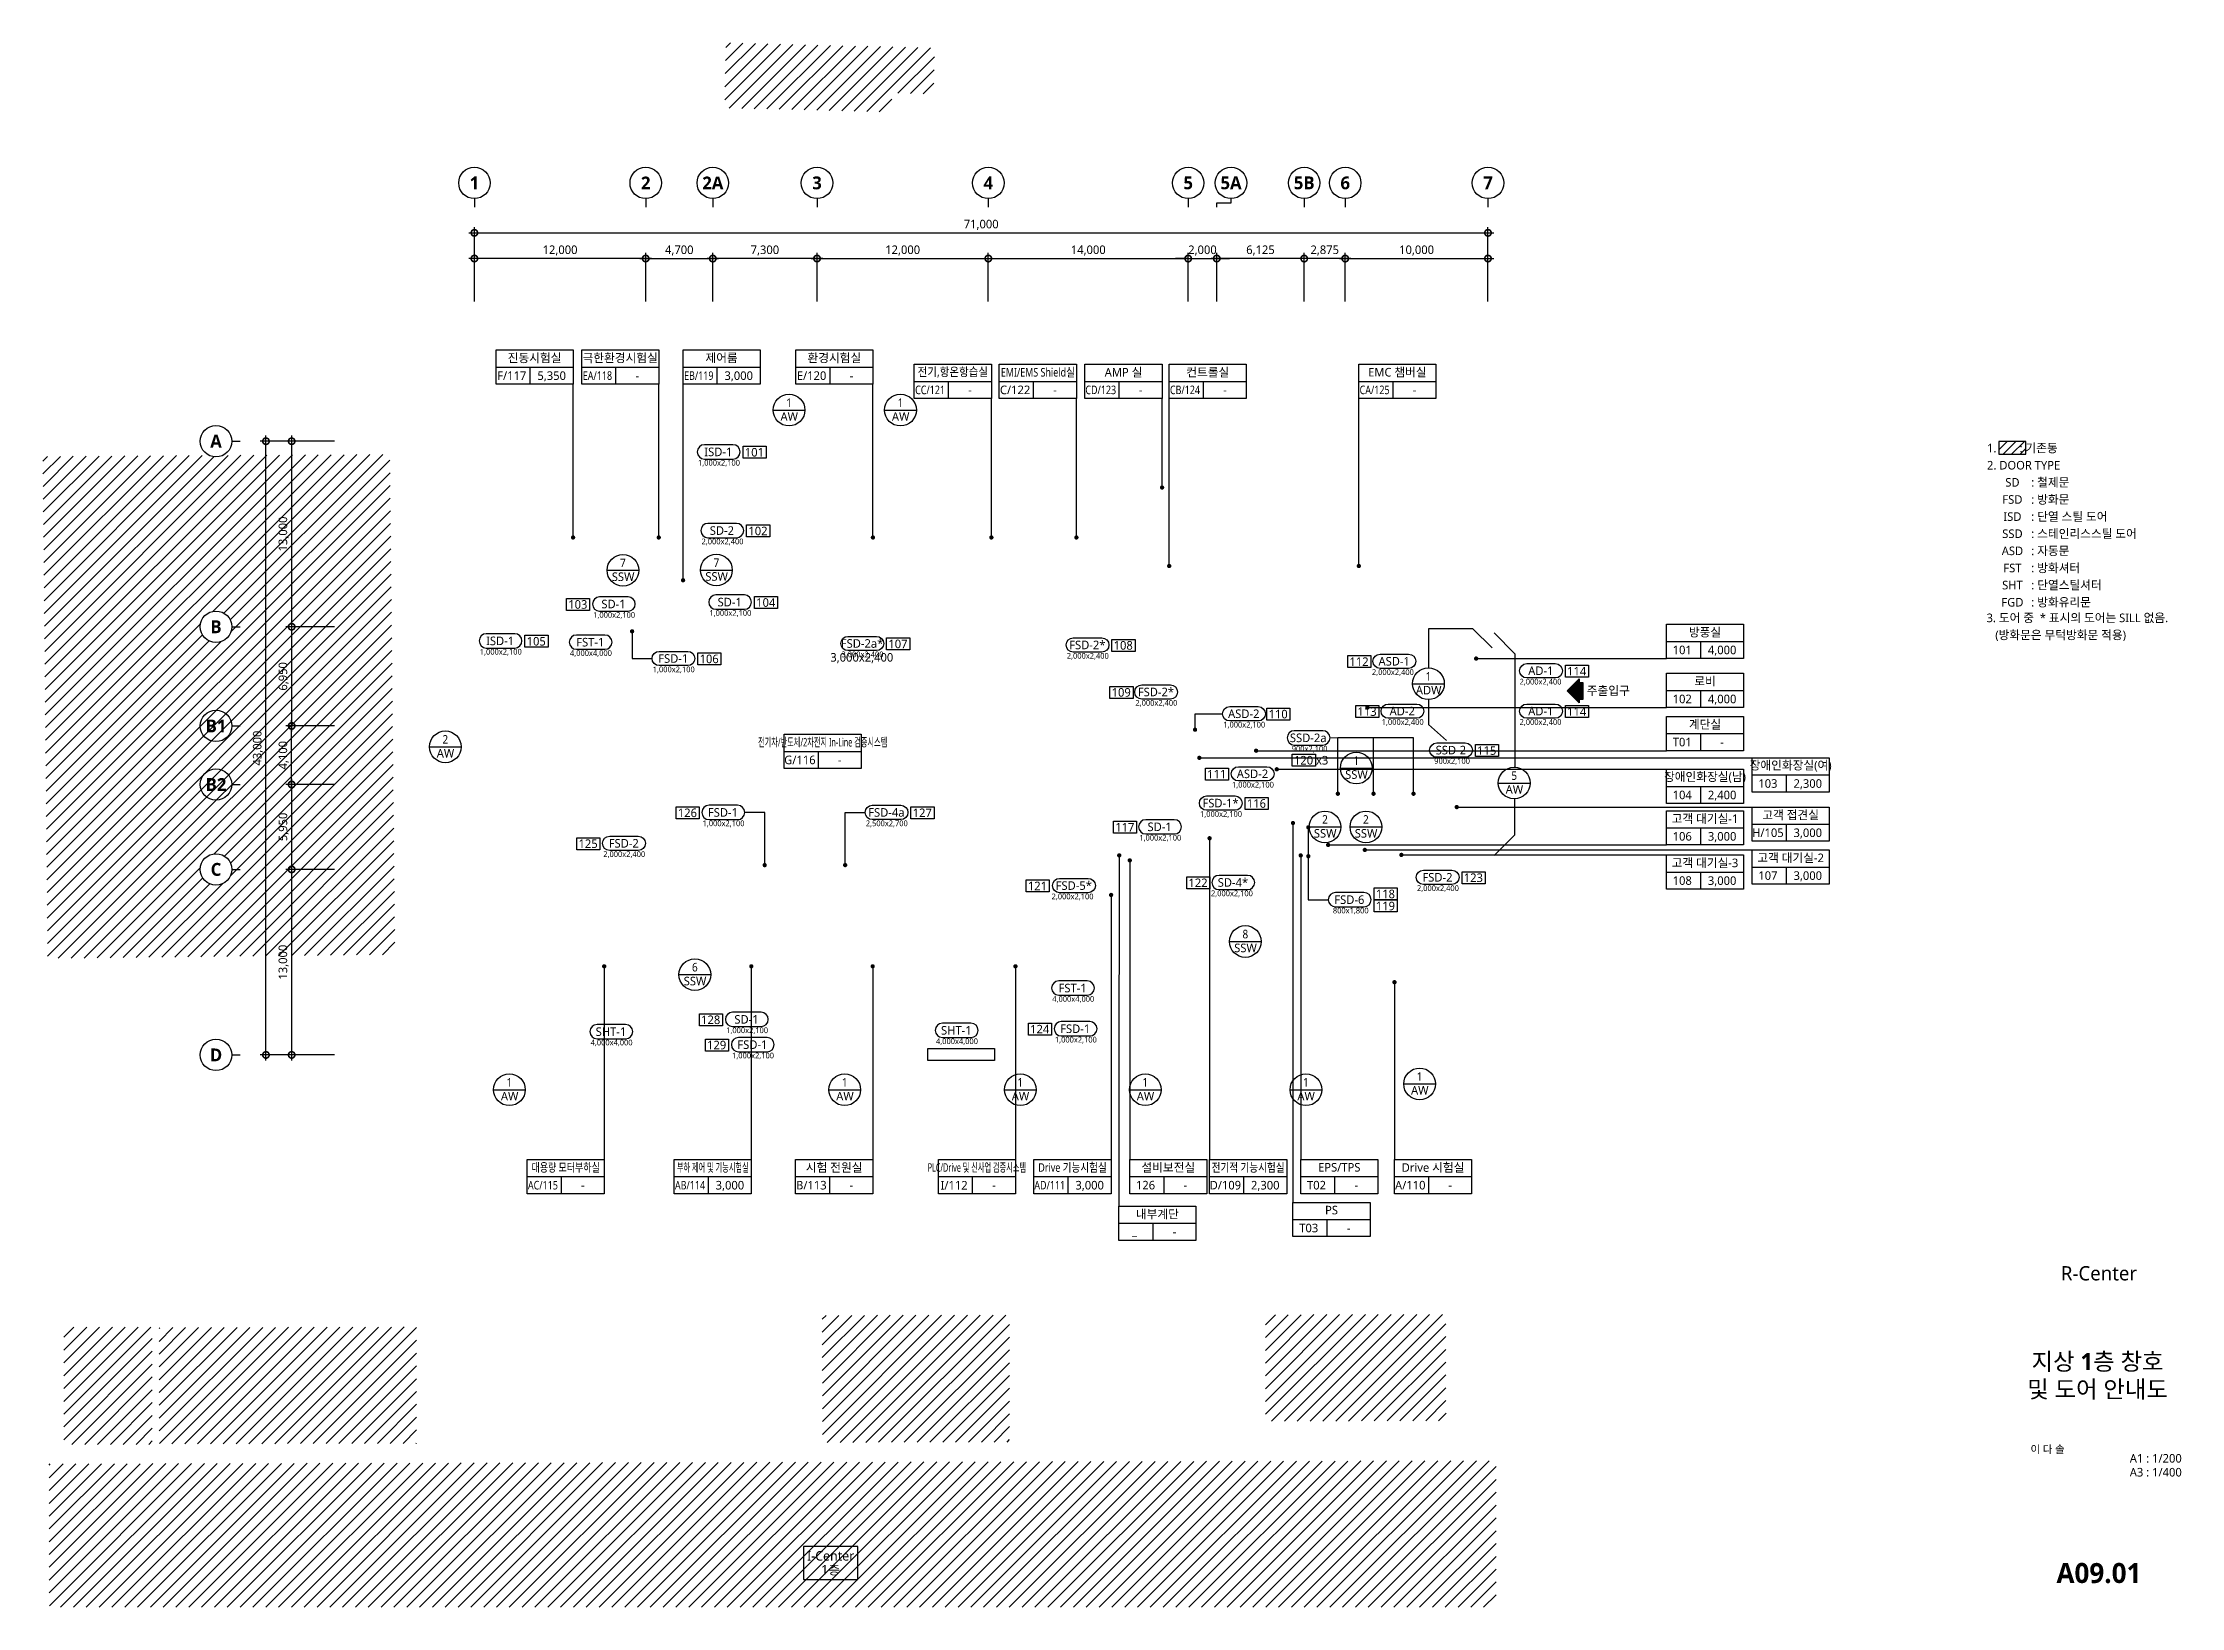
# Model space of a CAD drawing. Header units: millimetres. Extents: x 11266 to 497460, y 4200 to 113820.
# Drawn here: x 11266 to 161060, y 4200 to 113820 of the extents above; entities that cross this region are included whole.
import ezdxf
from ezdxf.enums import TextEntityAlignment as Align

# ---------------------------------------------------------------- set-up
doc = ezdxf.new("R2010")
doc.units = ezdxf.units.MM
doc.header["$LTSCALE"] = 200
doc.layers.get('DEFPOINTS').update_dxf_attribs({"color": 137})
for name, color, linetype, plot in [('# Door 사이즈', 7, 'Continuous', False), ('# 도어 넘버', 3, 'Continuous', False), ('AREA', 30, 'Continuous', False)]:
    doc.layers.add(name, color=color, linetype=linetype, plot=plot)
for name, color, linetype in [('a-TAG-1', 6, 'Continuous'), ('DIM', 7, 'Continuous'), ('HAT', 8, 'Continuous'), ('SYM', 6, 'Continuous'), ('SYM-BUB', 3, 'Continuous'), ('SYM-LEAD', 6, 'Continuous'), ('TEXT', 3, 'Continuous'), ('TEXT-NOTE', 6, 'Continuous'), ('XR-SHEET$0$TITLE', 7, 'Continuous'), ('XR-SHEET$1$SHT', 5, 'Continuous'), ('XR-SHEET$1$TEXT', 3, 'Continuous')]:
    doc.layers.add(name, color=color, linetype=linetype)
doc.styles.add('$0$스타일1', font='malgun.ttf')
doc.styles.add('ARIAL', font='malgun.ttf')
doc.styles.add('S1', font='malgun.ttf')
doc.styles.add('XR-SHEET$0$굴림체(옥산)', font='malgun.ttf')
doc.styles.add('맑은고딕B', font='malgunbd.ttf')
doc.styles.add('스타일1', font='malgun.ttf')
doc.styles.add('스타일2', font='malgunbd.ttf')
doc.dimstyles.new('CJA', dxfattribs={"dimscale": 300, "dimtxt": 2.7, "dimasz": 1, "dimexe": 2, "dimexo": 3, "dimgap": 1, "dimtad": 1, "dimdec": 0, "dimzin": 1, "dimdsep": 46, "dimlunit": 6, "dimtxsty": '$0$스타일1', "dimblk": 'CJDOT', "dimcen": 0.09, "dimdle": 1, "dimclrd": 256, "dimclre": 256, "dimclrt": 3, "dimadec": 0, "dimazin": 0, "dimtfac": 1, "dimtdec": 0, "dimtix": 1, "dimtmove": 2, "dimatfit": 3, "dimldrblk": 'CJDOT', "dimfxl": 1, "dimtolj": 1, "dimtzin": 1, "dimarcsym": 0})
doc.dimstyles.new('DIM-QD 1', dxfattribs={"dimtxt": 3, "dimasz": 1.5, "dimexe": 1, "dimexo": 0, "dimgap": 1, "dimtad": 1, "dimdec": 3, "dimdsep": 46, "dimlunit": 6, "dimtxsty": '$0$스타일1', "dimblk1": 'ARCHTICK', "dimblk2": 'ARCHTICK', "dimsah": 1, "dimcen": 0, "dimclrd": 256, "dimclre": 256, "dimclrt": 3, "dimazin": 2, "dimtfac": 1, "dimtdec": 3, "dimtix": 1, "dimtmove": 2, "dimatfit": 3, "dimldrblk": 'ARCHTICK', "dimfxl": 1, "dimtolj": 1, "dimtzin": 0, "dimarcsym": 0})
pattern_1 = [(45, (-41500, -85900), (-449.0128, 449.0128), [])]
pattern_2 = [(45, (-42296.06, -85576.2), (-449.0128, 449.0128), [])]

msp = doc.modelspace()

# ---------------------------------------------------------------- texts
at = {"layer": '# Door 사이즈', "style": '스타일1'}
for s, p in [('1,000x2,100', (57163, 84191)), ('2,000x2,400', (57412, 78679)), ('1,000x2,100', (49819, 73530)), ('1,000x2,100', (57960, 73666)), ('1,000x2,100', (41880, 70949)), ('4,000x4,000', (48194, 70858)), ('3,000x2,400', (67217, 70766)), ('2,000x2,400', (82998, 70663)), ('1,000x2,100', (53994, 69713)), ('2,000x2,400', (104369, 69520)), ('2,000x2,400', (114711, 68855)), ('2,000x2,400', (87803, 67368)), ('1,000x2,100', (93955, 65841)), ('1,000x2,400', (105055, 66026)), ('2,000x2,400', (114711, 66026)), ('900x2,100', (98756, 64154)), ('900x2,100', (108735, 63295)), ('1,000x2,100', (94566, 61634)), ('1,000x2,100', (92330, 59582)), ('1,000x2,100', (57484, 58928)), ('2,500x2,700', (68921, 58928)), ('2,000x2,400', (50526, 56766)), ('1,000x2,100', (88076, 57920)), ('2,000x2,100', (81931, 53804)), ('2,000x2,100', (93094, 54022)), ('2,000x2,400', (107524, 54383)), ('800x1,800', (101636, 52816)), ('4,000x4,000', (81980, 46623)), ('4,000x4,000', (49641, 43569)), ('1,000x2,100', (59134, 44427)), ('4,000x4,000', (73833, 43660)), ('1,000x2,100', (82162, 43771)), ('1,000x2,100', (59548, 42659))]:
    msp.add_text(s, height=400, dxfattribs=at).set_placement(p)
at = {"layer": 'DEFPOINTS', "style": '스타일1'}
msp.add_text('3,000x2,400', height=600, dxfattribs=at).set_placement((66433, 70457))
at = {"layer": 'TEXT', "style": 'S1'}
for s, p in [('3. 도어 중  * 표시의 도어는 SILL 없음.', (147426, 73524)), ('   (방화문은 무턱방화문 적용)', (147426, 72324))]:
    msp.add_text(s, height=600, dxfattribs=at).set_placement(p, align=Align.MIDDLE_LEFT)
at = {"layer": 'TEXT', "color": 3, "style": '스타일1'}
msp.add_text('주출입구', height=600, dxfattribs=at).set_placement((119422, 68116))
at = {"layer": 'TEXT', "style": '스타일1'}
for s, height, p in [('R-Center', 1000, (155300, 27600)), ('I-Center', 666.7, (66455, 7803)), ('1층', 666.7, (66455, 6832))]:
    msp.add_text(s, height=height, dxfattribs=at).set_placement(p, align=Align.MIDDLE_CENTER)

# ---------------------------------------------------------------- blocks, each defined once
blk = doc.blocks.new('XR-SHEET$0$TITLE')
at = {"layer": 'XR-SHEET$0$TITLE', "true_color": 0x000000, "style": 'XR-SHEET$0$굴림체(옥산)'}
for tag, height, p in [('동명칭', 6, (776.77, -457.26)), ('SCALE-A1', 3, (797.5, -522)), ('SCALE-A3', 3, (797.5, -527)), ('DATA', 3, (797.5, -540))]:
    blk.add_attdef(tag, text='', height=height, dxfattribs=at).set_placement(p, align=Align.MIDDLE)
for tag, height, p in [('TITLE1', 6, (776.5, -479.4)), ('TITLE4', 6, (776.5, -484.39)), ('TITLE2', 6, (776.5, -489)), ('TITLE5', 6, (776.5, -493.99)), ('TITLE3', 6, (776.5, -498.7)), ('NAME-1', 3, (760.16, -517.5)), ('NAME-2', 3, (760.16, -526.5)), ('A0.00', 7, (776.5, -561))]:
    blk.add_attdef(tag, text='', height=height, dxfattribs=at).set_placement(p, align=Align.MIDDLE_CENTER)
blk = doc.blocks.new('A$C812c7108')
at = {"layer": 'TEXT', "style": 'S1'}
for s, p in [('1.        : 기존동', (0, 373)), ('2. DOOR TYPE', (0, -827)), (': 철제문', (3100, -2027)), (': 방화문', (3100, -3227)), (': 단열 스틸 도어', (3100, -4427)), (': 스테인리스스틸 도어', (3100, -5627)), (': 자동문', (3100, -6827)), (': 방화셔터', (3100, -8027)), (': 단열스틸셔터', (3100, -9227)), (': 방화유리문', (3100, -10427))]:
    blk.add_text(s, height=600, dxfattribs=at).set_placement(p, align=Align.MIDDLE_LEFT)
for s, p in [('FSD', (1780, -3227)), ('SD', (1780, -2027)), ('ISD', (1780, -4427)), ('SSD', (1780, -5627)), ('ASD', (1780, -6827)), ('SHT', (1780, -9227)), ('FST', (1780, -8027)), ('FGD', (1780, -10427))]:
    blk.add_text(s, height=600, dxfattribs=at).set_placement(p, align=Align.MIDDLE_CENTER)
blk = doc.blocks.new('DN')
at = {"layer": 'SYM', "color": 6}
blk.add_lwpolyline([(12.5, 0.17, 1), (12.5, 5.17), (2.5, 5.17, 1), (2.5, 0.17)], format="xyb", close=True, dxfattribs=at)
at = {"layer": 'SYM', "color": 3, "style": '스타일1'}
blk.add_attdef('FSD-1', text='', height=3, dxfattribs=at).set_placement((7.37, 2.67), align=Align.MIDDLE_CENTER)
blk = doc.blocks.new('_ARCHTICK')
at = {"color": 0, "linetype": 'ByBlock', "const_width": 0.15}
blk.add_lwpolyline([(-0.5, -0.5), (0.5, 0.5)], dxfattribs=at)
blk = doc.blocks.new('dor&win')
at = {"layer": 'a-TAG-1', "ltscale": 0.2}
blk.add_line((-5.5, 0), (5.5, 0), dxfattribs=at)
blk.add_circle((0, 0), 5.5, dxfattribs=at)
at = {"layer": 'a-TAG-1', "color": 3, "style": 'ARIAL'}
for tag, p in [('1', (0, 2.58)), ('FSD', (0.07, -2.22))]:
    blk.add_attdef(tag, text='', height=3, dxfattribs=at).set_placement(p, align=Align.MIDDLE_CENTER)
blk = doc.blocks.new('room')
at = {"layer": 'TEXT-NOTE'}
for p, q in [((0, 0), (0, 12)), ((0, 12), (27, 12)), ((27, 12), (27, 0)), ((0, 6), (27, 6)), ((27, 0), (0, 0)), ((12, 0), (12, 6))]:
    blk.add_line(p, q, dxfattribs=at)
at = {"layer": 'TEXT-NOTE', "color": 3, "style": '스타일1'}
for tag, p in [('실명', (13.5, 9.28)), ('101', (5.53, 3.02)), ('2400', (19.5, 3))]:
    blk.add_attdef(tag, text='', height=3, dxfattribs=at).set_placement(p, align=Align.MIDDLE)
blk = doc.blocks.new('1F-H')
at = {"layer": 'HAT'}
h = blk.add_hatch(dxfattribs=at)
h.set_pattern_fill('ANSI31', color=256, scale=200)
h.set_pattern_definition(pattern_1)
h.paths.add_polyline_path([(32238, 27552), (17609, 27920), (17523, 23353), (29221, 23059), (29255, 24399), (32157, 24326)])
h = blk.add_hatch(dxfattribs=at)
h.set_pattern_fill('ANSI31', color=256, scale=200)
h.set_pattern_definition(pattern_1)
h.paths.add_polyline_path([(-29892, -36239), (-5562, -35966), (-5920, -924), (-17625, -992, -0.2239078), (-18563, -998), (-30234, -1066)])
h.paths.add_polyline_path([(-17000, -30000, -1), (-19200, -30000, -1)], flags=16)
h.paths.add_polyline_path([(-19200, -13000, -1), (-17000, -13000, -1)], flags=16)
h.paths.add_polyline_path([(-14564, -22876), (-14564, -20095), (-15974, -20095), (-15974, -22876)], flags=24)
h.paths.add_polyline_path([(-12766, -7917), (-12766, -5135), (-14176, -5135), (-14176, -7917)], flags=24)
h.paths.add_polyline_path([(-12766, -22917), (-12766, -20135), (-14176, -20135), (-14176, -22917)], flags=24)
h.paths.add_polyline_path([(-12766, -37917), (-12766, -35135), (-14176, -35135), (-14176, -37917)], flags=9)
h.paths.add_polyline_path([(-18724, -13675), (-17476, -13675), (-17476, -12325), (-18724, -12325)], flags=8)
h.paths.add_polyline_path([(-18733, -30698), (-17467, -30698), (-17467, -29302), (-18733, -29302)], flags=8)
h = blk.add_hatch(dxfattribs=at)
h.set_pattern_fill('ANSI31', color=256, scale=200)
h.set_pattern_definition(pattern_2)
h.paths.add_polyline_path([(24362, -61254), (37474, -61225), (37494, -70124), (24382, -70153)])
h = blk.add_hatch(dxfattribs=at)
h.set_pattern_fill('ANSI31', color=256, scale=200)
h.set_pattern_definition(pattern_2)
h.paths.add_polyline_path([(55404, -61207), (68045, -61179), (68062, -68636), (55421, -68664)])
h = blk.add_hatch(dxfattribs=at)
h.set_pattern_fill('ANSI31', color=256, scale=200)
h.set_pattern_definition(pattern_1)
h.paths.add_polyline_path([(-22560, -62074), (-28764, -62074), (-28764, -70294), (-22560, -70294)])
h = blk.add_hatch(dxfattribs=at)
h.set_pattern_fill('ANSI31', color=256, scale=200)
h.set_pattern_definition(pattern_2)
h.paths.add_polyline_path([(-22088, -62112), (-4051, -62061), (-4047, -70217), (-22069, -70257)])
h = blk.add_hatch(dxfattribs=at)
h.set_pattern_fill('ANSI31', color=256, scale=200)
h.set_pattern_definition([(45, (-41403.44, 32900), (-449.0128, 449.0128), [])])
h.paths.add_polyline_path([(71570, -71430), (-29797, -71656), (-29774, -81700), (71567, -81700)])
blk = doc.blocks.new('0010')
at = {"layer": 'SYM'}
blk.add_hatch(color=1, dxfattribs=at).paths.add_polyline_path([(-135807, 344538), (-136507, 343838), (-136307, 343838), (-136307, 343638), (-135307, 343638), (-135307, 343838), (-135107, 343838)])
at = {"layer": 'SYM', "color": 1}
blk.add_lwpolyline([(-136307, 343638), (-136307, 343838), (-136507, 343838), (-135807, 344538), (-135107, 343838), (-135307, 343838), (-135307, 343638)], close=True, dxfattribs=at)
blk = doc.blocks.new('_DotSmall')
at = {"color": 0, "linetype": 'ByBlock', "const_width": 0.5}
blk.add_lwpolyline([(-0.0625, 0, 1), (0.0625, 0, 1)], format="xyb", close=True, dxfattribs=at)
blk = doc.blocks.new('*D17')
at = {"layer": 'DEFPOINTS', "color": 0, "transparency": 16777216}
for p in [(364096, 85576), (369496, 85576), (369496, 42576)]:
    blk.add_point(p, dxfattribs=at)
at = {"layer": 'DIM', "color": 7, "lineweight": -2, "transparency": 16777216}
for p, q in [((368896, 85576), (363696, 85576)), ((364096, 42176), (364096, 85976)), ((368896, 42576), (363696, 42576))]:
    blk.add_line(p, q, dxfattribs=at)
at = {"layer": 'DIM', "color": 7, "lineweight": -2, "transparency": 16777216, "xscale": 900, "yscale": 900, "zscale": 900}
for p, rotation in [((364096, 85576), 90), ((364096, 42576), 270)]:
    blk.add_blockref('_DotSmall', p, dxfattribs=dict(at, rotation=rotation))
at = {"layer": 'DIM', "color": 3, "transparency": 16777216, "insert": (363536, 64076), "char_height": 600, "attachment_point": 5, "rotation": 90, "style": '$0$스타일1'}
blk.add_mtext('\\A1;43,000', dxfattribs=at)
blk = doc.blocks.new('CJDOT')
blk.add_line((-2, 0), (2, 0))
at = {"const_width": 0.5}
blk.add_lwpolyline([(-0.25, 0, 1), (0.25, 0, 1)], format="xyb", close=True, dxfattribs=at)
blk = doc.blocks.new('*D18')
at = {"layer": 'DEFPOINTS', "color": 0, "transparency": 16777216}
for p in [(369496, 85576), (365896, 72576), (369496, 72576)]:
    blk.add_point(p, dxfattribs=at)
at = {"layer": 'DIM', "color": 7, "lineweight": -2, "transparency": 16777216}
for p, q in [((368896, 85576), (365496, 85576)), ((365896, 85976), (365896, 72176)), ((368896, 72576), (365496, 72576))]:
    blk.add_line(p, q, dxfattribs=at)
at = {"layer": 'DIM', "color": 7, "lineweight": -2, "transparency": 16777216, "xscale": 900, "yscale": 900, "zscale": 900}
for p, rotation in [((365896, 85576), 90), ((365896, 72576), 270)]:
    blk.add_blockref('_DotSmall', p, dxfattribs=dict(at, rotation=rotation))
at = {"layer": 'DIM', "color": 3, "transparency": 16777216, "insert": (365334, 79076), "char_height": 600, "attachment_point": 5, "rotation": 90, "style": '$0$스타일1'}
blk.add_mtext('\\A1;13,000', dxfattribs=at)
blk = doc.blocks.new('*D19')
at = {"layer": 'DEFPOINTS', "color": 0, "transparency": 16777216}
for p in [(369496, 55576), (365896, 42576), (369496, 42576)]:
    blk.add_point(p, dxfattribs=at)
at = {"layer": 'DIM', "color": 7, "lineweight": -2, "transparency": 16777216}
for p, q in [((368896, 55576), (365496, 55576)), ((365896, 55976), (365896, 42176)), ((368896, 42576), (365496, 42576))]:
    blk.add_line(p, q, dxfattribs=at)
at = {"layer": 'DIM', "color": 7, "lineweight": -2, "transparency": 16777216, "xscale": 900, "yscale": 900, "zscale": 900}
for p, rotation in [((365896, 55576), 90), ((365896, 42576), 270)]:
    blk.add_blockref('_DotSmall', p, dxfattribs=dict(at, rotation=rotation))
at = {"layer": 'DIM', "color": 3, "transparency": 16777216, "insert": (365334, 49076), "char_height": 600, "attachment_point": 5, "rotation": 90, "style": '$0$스타일1'}
blk.add_mtext('\\A1;13,000', dxfattribs=at)
blk = doc.blocks.new('NEW_BUB')
at = {"layer": 'SYM-BUB', "color": 6}
blk.add_line((0, 3), (0, 0), dxfattribs=at)
blk.add_circle((0, 8.5), 5.5, dxfattribs=at)
at = {"layer": 'SYM-BUB', "color": 3, "style": '스타일2'}
blk.add_attdef('X', text='', height=4.5, dxfattribs=at).set_placement((0, 8.5), align=Align.MIDDLE)
blk = doc.blocks.new('*D20')
at = {"layer": 'DEFPOINTS', "color": 0, "transparency": 16777216}
for p in [(369496, 61526), (365896, 55576), (369496, 55576)]:
    blk.add_point(p, dxfattribs=at)
at = {"layer": 'DIM', "color": 7, "lineweight": -2, "transparency": 16777216}
for p, q in [((368896, 61526), (365496, 61526)), ((365896, 61926), (365896, 55176)), ((368896, 55576), (365496, 55576))]:
    blk.add_line(p, q, dxfattribs=at)
at = {"layer": 'DIM', "color": 7, "lineweight": -2, "transparency": 16777216, "xscale": 900, "yscale": 900, "zscale": 900}
for p, rotation in [((365896, 61526), 90), ((365896, 55576), 270)]:
    blk.add_blockref('_DotSmall', p, dxfattribs=dict(at, rotation=rotation))
at = {"layer": 'DIM', "color": 3, "transparency": 16777216, "insert": (365336, 58551), "char_height": 600, "attachment_point": 5, "rotation": 90, "style": '$0$스타일1'}
blk.add_mtext('\\A1;5,950', dxfattribs=at)
blk = doc.blocks.new('*D21')
at = {"layer": 'DEFPOINTS', "color": 0, "transparency": 16777216}
for p in [(365896, 65626), (369496, 65626), (369496, 61526)]:
    blk.add_point(p, dxfattribs=at)
at = {"layer": 'DIM', "color": 7, "lineweight": -2, "transparency": 16777216}
for p, q in [((365896, 61126), (365896, 66026)), ((368896, 65626), (365496, 65626)), ((368896, 61526), (365496, 61526))]:
    blk.add_line(p, q, dxfattribs=at)
at = {"layer": 'DIM', "color": 7, "lineweight": -2, "transparency": 16777216, "xscale": 900, "yscale": 900, "zscale": 900}
for p, rotation in [((365896, 65626), 90), ((365896, 61526), 270)]:
    blk.add_blockref('_DotSmall', p, dxfattribs=dict(at, rotation=rotation))
at = {"layer": 'DIM', "color": 3, "transparency": 16777216, "insert": (365334, 63576), "char_height": 600, "attachment_point": 5, "rotation": 90, "style": '$0$스타일1'}
blk.add_mtext('\\A1;4,100', dxfattribs=at)
blk = doc.blocks.new('*D22')
at = {"layer": 'DEFPOINTS', "color": 0, "transparency": 16777216}
for p in [(369496, 72576), (365896, 65626), (369496, 65626)]:
    blk.add_point(p, dxfattribs=at)
at = {"layer": 'DIM', "color": 7, "lineweight": -2, "transparency": 16777216}
for p, q in [((368896, 72576), (365496, 72576)), ((365896, 72976), (365896, 65226)), ((368896, 65626), (365496, 65626))]:
    blk.add_line(p, q, dxfattribs=at)
at = {"layer": 'DIM', "color": 7, "lineweight": -2, "transparency": 16777216, "xscale": 900, "yscale": 900, "zscale": 900}
for p, rotation in [((365896, 72576), 90), ((365896, 65626), 270)]:
    blk.add_blockref('_DotSmall', p, dxfattribs=dict(at, rotation=rotation))
at = {"layer": 'DIM', "color": 3, "transparency": 16777216, "insert": (365336, 69101), "char_height": 600, "attachment_point": 5, "rotation": 90, "style": '$0$스타일1'}
blk.add_mtext('\\A1;6,950', dxfattribs=at)
blk = doc.blocks.new('*D24')
at = {"layer": 'DEFPOINTS', "color": 0, "transparency": 16777216}
for p in [(449696, 100176), (378696, 94776), (449696, 94776)]:
    blk.add_point(p, dxfattribs=at)
at = {"layer": 'DIM', "color": 7, "lineweight": -2, "transparency": 16777216}
for p, q in [((378696, 95376), (378696, 100576)), ((449696, 95376), (449696, 100576)), ((378296, 100176), (450096, 100176))]:
    blk.add_line(p, q, dxfattribs=at)
at = {"layer": 'DIM', "color": 7, "lineweight": -2, "transparency": 16777216, "xscale": 900, "yscale": 900, "zscale": 900, "rotation": 180}
blk.add_blockref('_DotSmall', (378696, 100176), dxfattribs=at)
at = {"layer": 'DIM', "color": 7, "lineweight": -2, "transparency": 16777216, "xscale": 900, "yscale": 900, "zscale": 900}
blk.add_blockref('_DotSmall', (449696, 100176), dxfattribs=at)
at = {"layer": 'DIM', "color": 3, "transparency": 16777216, "insert": (414196, 100738), "char_height": 600, "attachment_point": 5, "style": '스타일1'}
blk.add_mtext('\\A1;71,000', dxfattribs=at)
blk = doc.blocks.new('*D25')
at = {"layer": 'DEFPOINTS', "color": 0, "transparency": 16777216}
for p in [(430696, 98376), (428696, 94776), (430696, 94776)]:
    blk.add_point(p, dxfattribs=at)
at = {"layer": 'DIM', "color": 7, "lineweight": -2, "transparency": 16777216}
for p, q in [((428696, 98376), (427796, 98376)), ((428696, 95376), (428696, 98776)), ((428696, 98376), (430696, 98376)), ((430696, 95376), (430696, 98776)), ((430696, 98376), (431596, 98376))]:
    blk.add_line(p, q, dxfattribs=at)
at = {"layer": 'DIM', "color": 7, "lineweight": -2, "transparency": 16777216, "xscale": 900, "yscale": 900, "zscale": 900}
blk.add_blockref('_DotSmall', (428696, 98376), dxfattribs=at)
at = {"layer": 'DIM', "color": 7, "lineweight": -2, "transparency": 16777216, "xscale": 900, "yscale": 900, "zscale": 900, "rotation": 180}
blk.add_blockref('_DotSmall', (430696, 98376), dxfattribs=at)
at = {"layer": 'DIM', "color": 3, "transparency": 16777216, "insert": (429696, 98937), "char_height": 600, "attachment_point": 5, "style": '스타일1'}
blk.add_mtext('\\A1;2,000', dxfattribs=at)
blk = doc.blocks.new('*D26')
at = {"layer": 'DEFPOINTS', "color": 0, "transparency": 16777216}
for p in [(428696, 98376), (414696, 94776), (428696, 94776)]:
    blk.add_point(p, dxfattribs=at)
at = {"layer": 'DIM', "color": 7, "lineweight": -2, "transparency": 16777216}
for p, q in [((414296, 98376), (429096, 98376)), ((414696, 95376), (414696, 98776)), ((428696, 95376), (428696, 98776))]:
    blk.add_line(p, q, dxfattribs=at)
at = {"layer": 'DIM', "color": 7, "lineweight": -2, "transparency": 16777216, "xscale": 900, "yscale": 900, "zscale": 900, "rotation": 180}
blk.add_blockref('_DotSmall', (414696, 98376), dxfattribs=at)
at = {"layer": 'DIM', "color": 7, "lineweight": -2, "transparency": 16777216, "xscale": 900, "yscale": 900, "zscale": 900}
blk.add_blockref('_DotSmall', (428696, 98376), dxfattribs=at)
at = {"layer": 'DIM', "color": 3, "transparency": 16777216, "insert": (421696, 98938), "char_height": 600, "attachment_point": 5, "style": '스타일1'}
blk.add_mtext('\\A1;14,000', dxfattribs=at)
blk = doc.blocks.new('*D27')
at = {"layer": 'DEFPOINTS', "color": 0, "transparency": 16777216}
for p in [(414696, 98376), (402696, 94776), (414696, 94776)]:
    blk.add_point(p, dxfattribs=at)
at = {"layer": 'DIM', "color": 7, "lineweight": -2, "transparency": 16777216}
for p, q in [((402296, 98376), (415096, 98376)), ((402696, 95376), (402696, 98776)), ((414696, 95376), (414696, 98776))]:
    blk.add_line(p, q, dxfattribs=at)
at = {"layer": 'DIM', "color": 7, "lineweight": -2, "transparency": 16777216, "xscale": 900, "yscale": 900, "zscale": 900, "rotation": 180}
blk.add_blockref('_DotSmall', (402696, 98376), dxfattribs=at)
at = {"layer": 'DIM', "color": 7, "lineweight": -2, "transparency": 16777216, "xscale": 900, "yscale": 900, "zscale": 900}
blk.add_blockref('_DotSmall', (414696, 98376), dxfattribs=at)
at = {"layer": 'DIM', "color": 3, "transparency": 16777216, "insert": (408696, 98938), "char_height": 600, "attachment_point": 5, "style": '스타일1'}
blk.add_mtext('\\A1;12,000', dxfattribs=at)
blk = doc.blocks.new('*D28')
at = {"layer": 'DEFPOINTS', "color": 0, "transparency": 16777216}
for p in [(395396, 98376), (390696, 94776), (395396, 94776)]:
    blk.add_point(p, dxfattribs=at)
at = {"layer": 'DIM', "color": 7, "lineweight": -2, "transparency": 16777216}
for p, q in [((390296, 98376), (395796, 98376)), ((390696, 95376), (390696, 98776)), ((395396, 95376), (395396, 98776))]:
    blk.add_line(p, q, dxfattribs=at)
at = {"layer": 'DIM', "color": 7, "lineweight": -2, "transparency": 16777216, "xscale": 900, "yscale": 900, "zscale": 900, "rotation": 180}
blk.add_blockref('_DotSmall', (390696, 98376), dxfattribs=at)
at = {"layer": 'DIM', "color": 7, "lineweight": -2, "transparency": 16777216, "xscale": 900, "yscale": 900, "zscale": 900}
blk.add_blockref('_DotSmall', (395396, 98376), dxfattribs=at)
at = {"layer": 'DIM', "color": 3, "transparency": 16777216, "insert": (393046, 98937), "char_height": 600, "attachment_point": 5, "style": '스타일1'}
blk.add_mtext('\\A1;4,700', dxfattribs=at)
blk = doc.blocks.new('*D29')
at = {"layer": 'DEFPOINTS', "color": 0, "transparency": 16777216}
for p in [(395396, 98376), (395396, 94776), (402696, 94776)]:
    blk.add_point(p, dxfattribs=at)
at = {"layer": 'DIM', "color": 7, "lineweight": -2, "transparency": 16777216}
for p, q in [((403096, 98376), (394996, 98376)), ((395396, 95376), (395396, 98776)), ((402696, 95376), (402696, 98776))]:
    blk.add_line(p, q, dxfattribs=at)
at = {"layer": 'DIM', "color": 7, "lineweight": -2, "transparency": 16777216, "xscale": 900, "yscale": 900, "zscale": 900, "rotation": 180}
blk.add_blockref('_DotSmall', (395396, 98376), dxfattribs=at)
at = {"layer": 'DIM', "color": 7, "lineweight": -2, "transparency": 16777216, "xscale": 900, "yscale": 900, "zscale": 900}
blk.add_blockref('_DotSmall', (402696, 98376), dxfattribs=at)
at = {"layer": 'DIM', "color": 3, "transparency": 16777216, "insert": (399046, 98937), "char_height": 600, "attachment_point": 5, "style": '스타일1'}
blk.add_mtext('\\A1;7,300', dxfattribs=at)
blk = doc.blocks.new('*D30')
at = {"layer": 'DEFPOINTS', "color": 0, "transparency": 16777216}
for p in [(430696, 98376), (430696, 94776), (436821, 94776)]:
    blk.add_point(p, dxfattribs=at)
at = {"layer": 'DIM', "color": 7, "lineweight": -2, "transparency": 16777216}
for p, q in [((437221, 98376), (430296, 98376)), ((430696, 95376), (430696, 98776)), ((436821, 95376), (436821, 98776))]:
    blk.add_line(p, q, dxfattribs=at)
at = {"layer": 'DIM', "color": 7, "lineweight": -2, "transparency": 16777216, "xscale": 900, "yscale": 900, "zscale": 900, "rotation": 180}
blk.add_blockref('_DotSmall', (430696, 98376), dxfattribs=at)
at = {"layer": 'DIM', "color": 7, "lineweight": -2, "transparency": 16777216, "xscale": 900, "yscale": 900, "zscale": 900}
blk.add_blockref('_DotSmall', (436821, 98376), dxfattribs=at)
at = {"layer": 'DIM', "color": 3, "transparency": 16777216, "insert": (433759, 98938), "char_height": 600, "attachment_point": 5, "style": '스타일1'}
blk.add_mtext('\\A1;6,125', dxfattribs=at)
blk = doc.blocks.new('*D31')
at = {"layer": 'DEFPOINTS', "color": 0, "transparency": 16777216}
for p in [(436821, 98376), (436821, 94776), (439696, 94776)]:
    blk.add_point(p, dxfattribs=at)
at = {"layer": 'DIM', "color": 7, "lineweight": -2, "transparency": 16777216}
for p, q in [((440096, 98376), (436421, 98376)), ((436821, 95376), (436821, 98776)), ((439696, 95376), (439696, 98776))]:
    blk.add_line(p, q, dxfattribs=at)
at = {"layer": 'DIM', "color": 7, "lineweight": -2, "transparency": 16777216, "xscale": 900, "yscale": 900, "zscale": 900, "rotation": 180}
blk.add_blockref('_DotSmall', (436821, 98376), dxfattribs=at)
at = {"layer": 'DIM', "color": 7, "lineweight": -2, "transparency": 16777216, "xscale": 900, "yscale": 900, "zscale": 900}
blk.add_blockref('_DotSmall', (439696, 98376), dxfattribs=at)
at = {"layer": 'DIM', "color": 3, "transparency": 16777216, "insert": (438259, 98937), "char_height": 600, "attachment_point": 5, "style": '스타일1'}
blk.add_mtext('\\A1;2,875', dxfattribs=at)
blk = doc.blocks.new('*D32')
at = {"layer": 'DEFPOINTS', "color": 0, "transparency": 16777216}
for p in [(378696, 98376), (378696, 94776), (390696, 94776)]:
    blk.add_point(p, dxfattribs=at)
at = {"layer": 'DIM', "color": 7, "lineweight": -2, "transparency": 16777216}
for p, q in [((391096, 98376), (378296, 98376)), ((378696, 95376), (378696, 98776)), ((390696, 95376), (390696, 98776))]:
    blk.add_line(p, q, dxfattribs=at)
at = {"layer": 'DIM', "color": 7, "lineweight": -2, "transparency": 16777216, "xscale": 900, "yscale": 900, "zscale": 900, "rotation": 180}
blk.add_blockref('_DotSmall', (378696, 98376), dxfattribs=at)
at = {"layer": 'DIM', "color": 7, "lineweight": -2, "transparency": 16777216, "xscale": 900, "yscale": 900, "zscale": 900}
blk.add_blockref('_DotSmall', (390696, 98376), dxfattribs=at)
at = {"layer": 'DIM', "color": 3, "transparency": 16777216, "insert": (384696, 98938), "char_height": 600, "attachment_point": 5, "style": '스타일1'}
blk.add_mtext('\\A1;12,000', dxfattribs=at)
blk = doc.blocks.new('*D33')
at = {"layer": 'DEFPOINTS', "color": 0, "transparency": 16777216}
for p in [(449696, 98376), (439696, 94776), (449696, 94776)]:
    blk.add_point(p, dxfattribs=at)
at = {"layer": 'DIM', "color": 7, "lineweight": -2, "transparency": 16777216}
for p, q in [((439296, 98376), (450096, 98376)), ((439696, 95376), (439696, 98776)), ((449696, 95376), (449696, 98776))]:
    blk.add_line(p, q, dxfattribs=at)
at = {"layer": 'DIM', "color": 7, "lineweight": -2, "transparency": 16777216, "xscale": 900, "yscale": 900, "zscale": 900, "rotation": 180}
blk.add_blockref('_DotSmall', (439696, 98376), dxfattribs=at)
at = {"layer": 'DIM', "color": 7, "lineweight": -2, "transparency": 16777216, "xscale": 900, "yscale": 900, "zscale": 900}
blk.add_blockref('_DotSmall', (449696, 98376), dxfattribs=at)
at = {"layer": 'DIM', "color": 3, "transparency": 16777216, "insert": (444696, 98938), "char_height": 600, "attachment_point": 5, "style": '스타일1'}
blk.add_mtext('\\A1;10,000', dxfattribs=at)
blk = doc.blocks.new('1F DOOR NUMBER')
at = {"layer": '# 도어 넘버', "flags": 128}
for points in [[(20442, 42645), (20442, 41805), (18823, 41805), (18823, 42645)], [(20691, 37133), (20691, 36293), (19072, 36293), (19072, 37133)], [(8073, 31984), (8073, 31144), (6454, 31144), (6454, 31984)], [(21239, 32120), (21239, 31280), (19620, 31280), (19620, 32120)], [(5159, 29404), (5159, 28564), (3540, 28564), (3540, 29404)], [(30497, 29220), (30497, 28380), (28878, 28380), (28878, 29220)], [(46277, 29117), (46277, 28277), (44658, 28277), (44658, 29117)], [(17273, 28168), (17273, 27328), (15654, 27328), (15654, 28168)], [(62795, 27975), (62795, 27135), (61176, 27135), (61176, 27975)], [(78044, 27309), (78044, 26469), (76425, 26469), (76425, 27309)], [(46136, 25822), (46136, 24982), (44517, 24982), (44517, 25822)], [(57130, 24300), (57130, 23460), (55510, 23460), (55510, 24300)], [(63358, 24480), (63358, 23640), (61739, 23640), (61739, 24480)], [(78044, 24480), (78044, 23640), (76425, 23640), (76425, 24480)], [(58909, 21069), (58909, 20229), (57290, 20229), (57290, 21069)], [(71742, 21749), (71742, 20909), (70122, 20909), (70122, 21749)], [(52829, 20089), (52829, 19249), (51209, 19249), (51209, 20089)], [(55610, 18037), (55610, 17197), (53990, 17197), (53990, 18037)], [(15751, 17383), (15751, 16543), (14132, 16543), (14132, 17383)], [(32200, 17383), (32200, 16543), (30581, 16543), (30581, 17383)], [(8793, 15221), (8793, 14381), (7174, 14381), (7174, 15221)], [(46389, 16374), (46389, 15534), (44770, 15534), (44770, 16374)], [(40271, 12259), (40271, 11419), (38652, 11419), (38652, 12259)], [(51516, 12477), (51516, 11637), (49896, 11637), (49896, 12477)], [(70803, 12837), (70803, 11997), (69184, 11997), (69184, 12837)], [(64643, 11696), (64643, 10856), (63024, 10856), (63024, 11696)], [(64643, 10856), (64643, 10016), (63024, 10016), (63024, 10856)], [(17383, 2882), (17383, 2042), (15764, 2042), (15764, 2882)], [(40429, 2225), (40429, 1385), (38809, 1385), (38809, 2225)], [(17797, 1113), (17797, 273), (16178, 273), (16178, 1113)]]:
    blk.add_lwpolyline(points, close=True, dxfattribs=at)
at = {"layer": 'DEFPOINTS', "flags": 128}
blk.add_lwpolyline([(36444, 448), (36444, -392), (31773, -392), (31773, 448)], close=True, dxfattribs=at)
at = {"layer": '# 도어 넘버', "style": '스타일1'}
for s, p in [('101', (18943, 41925)), ('102', (19192, 36413)), ('103', (6574, 31264)), ('104', (19740, 31400)), ('105', (3660, 28684)), ('107', (28998, 28500)), ('108', (44778, 28397)), ('106', (15774, 27448)), ('112', (61296, 27255)), ('114', (76545, 26589)), ('109', (44637, 25102)), ('110', (55630, 23580)), ('113', (61859, 23760)), ('114', (76545, 23760)), ('115', (70242, 21029)), ('111', (51329, 19369)), ('120 x3', (57410, 20349)), ('126', (14252, 16663)), ('127', (30701, 16663)), ('116', (54110, 17317)), ('125', (7294, 14501)), ('117', (44890, 15654)), ('121', (38772, 11539)), ('122', (50016, 11757)), ('123', (69304, 12117)), ('118', (63144, 10976)), ('119', (63144, 10136)), ('128', (15884, 2162)), ('124', (38929, 1505)), ('129', (16298, 393))]:
    blk.add_text(s, height=600, dxfattribs=at).set_placement(p)
blk = doc.blocks.new('A$Cae429de4')
at = {"layer": 'SYM-BUB'}
ref = blk.add_blockref('NEW_BUB', (-7200, 0), dxfattribs=dict(at, xscale=200.0000000000001, yscale=200.0000000000001, zscale=200.0000000000001, rotation=90))
ref.add_attrib('X', 'A', dxfattribs={"color": 3, "height": 900, "style": '맑은고딕B'}).set_placement((-8900, 0), align=Align.MIDDLE)
ref = blk.add_blockref('NEW_BUB', (-7200, -13000), dxfattribs=dict(at, xscale=200.0000000000001, yscale=200.0000000000001, zscale=200.0000000000001, rotation=90))
ref.add_attrib('X', 'B', dxfattribs={"color": 3, "height": 900, "style": '맑은고딕B'}).set_placement((-8900, -13000), align=Align.MIDDLE)
ref = blk.add_blockref('NEW_BUB', (-7200, -19950), dxfattribs=dict(at, xscale=200.0000000000001, yscale=200.0000000000001, zscale=200.0000000000001, rotation=90))
ref.add_attrib('X', 'B1', dxfattribs={"color": 3, "height": 900, "style": '맑은고딕B'}).set_placement((-8900, -19950), align=Align.MIDDLE)
ref = blk.add_blockref('NEW_BUB', (-7200, -24050), dxfattribs=dict(at, xscale=200.0000000000001, yscale=200.0000000000001, zscale=200.0000000000001, rotation=90))
ref.add_attrib('X', 'B2', dxfattribs={"color": 3, "height": 900, "style": '맑은고딕B'}).set_placement((-8900, -24050), align=Align.MIDDLE)
ref = blk.add_blockref('NEW_BUB', (-7200, -30000), dxfattribs=dict(at, xscale=200.0000000000001, yscale=200.0000000000001, zscale=200.0000000000001, rotation=90))
ref.add_attrib('X', 'C', dxfattribs={"color": 3, "height": 900, "style": '맑은고딕B'}).set_placement((-8900, -30000), align=Align.MIDDLE)
ref = blk.add_blockref('NEW_BUB', (-7200, -43000), dxfattribs=dict(at, xscale=200.0000000000001, yscale=200.0000000000001, zscale=200.0000000000001, rotation=90))
ref.add_attrib('X', 'D', dxfattribs={"color": 3, "height": 900, "style": '맑은고딕B'}).set_placement((-8900, -43000), align=Align.MIDDLE)
at = {"layer": 'DIM'}
for base, p1, p2, angle, picture, middle in [((-5400, 0), (0, -43000), (0, 0), 270, '*D17', (-5960.3, -21500)), ((-3600, -13000), (0, 0), (0, -13000), 90, '*D18', (-4162, -6500)), ((-3600, -19950), (0, -13000), (0, -19950), 270, '*D22', (-4160.3, -16475)), ((-3600, -19950), (0, -24050), (0, -19950), 90, '*D21', (-4162, -22000)), ((-3600, -30000), (0, -24050), (0, -30000), 270, '*D20', (-4160.3, -27025)), ((-3600, -43000), (0, -30000), (0, -43000), 270, '*D19', (-4162, -36500))]:
    dim = blk.add_linear_dim(base=base, p1=p1, p2=p2, angle=angle, dimstyle='CJA', override={"dimscale": 200, "dimtxt": 3, "dimasz": 4.5, "dimblk1": 'DotSmall', "dimblk2": 'DotSmall', "dimsah": 1, "dimdle": 2, "dimclrd": 7, "dimclre": 7}, dxfattribs=at)
    dim.commit()
    dim.dimension.update_dxf_attribs({"geometry": picture, "text_midpoint": middle, "insert": (-369496.1, -85576.2)})
blk = doc.blocks.new('축열_1층')
at = {"layer": 'SYM-BUB', "color": 6}
blk.add_lwpolyline([(-19000, 7200), (-19000, 7500), (-18000, 7500), (-18000, 7800)], dxfattribs=at)
blk.add_circle((-18000, 8900), 1100, dxfattribs=at)
at = {"layer": 'SYM-BUB'}
ref = blk.add_blockref('NEW_BUB', (-71000, 7200), dxfattribs=dict(at, xscale=200.0000000000001, yscale=200.0000000000001, zscale=200.0000000000001))
ref.add_attrib('X', '1', dxfattribs={"color": 3, "height": 900, "style": '맑은고딕B'}).set_placement((-71000, 8900), align=Align.MIDDLE)
ref = blk.add_blockref('NEW_BUB', (-59000, 7200), dxfattribs=dict(at, xscale=200.0000000000001, yscale=200.0000000000001, zscale=200.0000000000001))
ref.add_attrib('X', '2', dxfattribs={"color": 3, "height": 900, "style": '맑은고딕B'}).set_placement((-59000, 8900), align=Align.MIDDLE)
ref = blk.add_blockref('NEW_BUB', (-54300, 7200), dxfattribs=dict(at, xscale=200.0000000000001, yscale=200.0000000000001, zscale=200.0000000000001))
ref.add_attrib('X', '2A', dxfattribs={"color": 3, "height": 900, "style": '맑은고딕B'}).set_placement((-54300, 8900), align=Align.MIDDLE)
ref = blk.add_blockref('NEW_BUB', (-47000, 7200), dxfattribs=dict(at, xscale=200.0000000000001, yscale=200.0000000000001, zscale=200.0000000000001))
ref.add_attrib('X', '3', dxfattribs={"color": 3, "height": 900, "style": '맑은고딕B'}).set_placement((-47000, 8900), align=Align.MIDDLE)
ref = blk.add_blockref('NEW_BUB', (-35000, 7200), dxfattribs=dict(at, xscale=200.0000000000001, yscale=200.0000000000001, zscale=200.0000000000001))
ref.add_attrib('X', '4', dxfattribs={"color": 3, "height": 900, "style": '맑은고딕B'}).set_placement((-35000, 8900), align=Align.MIDDLE)
ref = blk.add_blockref('NEW_BUB', (-21000, 7200), dxfattribs=dict(at, xscale=200.0000000000001, yscale=200.0000000000001, zscale=200.0000000000001))
ref.add_attrib('X', '5', dxfattribs={"color": 3, "height": 900, "style": '맑은고딕B'}).set_placement((-21000, 8900), align=Align.MIDDLE)
ref = blk.add_blockref('NEW_BUB', (-12875, 7200), dxfattribs=dict(at, xscale=200.0000000000001, yscale=200.0000000000001, zscale=200.0000000000001))
ref.add_attrib('X', '5B', dxfattribs={"color": 3, "height": 900, "style": '맑은고딕B'}).set_placement((-12875, 8900), align=Align.MIDDLE)
ref = blk.add_blockref('NEW_BUB', (-10000, 7200), dxfattribs=dict(at, xscale=200.0000000000001, yscale=200.0000000000001, zscale=200.0000000000001))
ref.add_attrib('X', '6', dxfattribs={"color": 3, "height": 900, "style": '맑은고딕B'}).set_placement((-10000, 8900), align=Align.MIDDLE)
ref = blk.add_blockref('NEW_BUB', (0, 7200), dxfattribs=dict(at, xscale=200.0000000000001, yscale=200.0000000000001, zscale=200.0000000000001))
ref.add_attrib('X', '7', dxfattribs={"color": 3, "height": 900, "style": '맑은고딕B'}).set_placement((0, 8900), align=Align.MIDDLE)
at = {"layer": 'SYM-BUB', "color": 3, "style": '맑은고딕B'}
blk.add_attdef('5A', text='', height=900, dxfattribs=at).set_placement((-18000, 8900), align=Align.MIDDLE)
at = {"layer": 'DIM'}
dim = blk.add_linear_dim(base=(0, 5400), p1=(-71000, 0), p2=(0, 0), angle=180, dimstyle='CJA', override={"dimscale": 200, "dimtxt": 3, "dimasz": 4.5, "dimtxsty": '스타일1', "dimblk1": 'DotSmall', "dimblk2": 'DotSmall', "dimsah": 1, "dimdle": 2, "dimclrd": 7, "dimclre": 7}, dxfattribs=at)
dim.commit()
dim.dimension.update_dxf_attribs({"geometry": '*D24', "text_midpoint": (-35500, 5962), "dimtype": 128, "insert": (-449696.1, -94776.2)})
for base, p1, p2, picture, middle in [((-71000, 3600), (-59000, 0), (-71000, 0), '*D32', (-65000, 4162)), ((-54300, 3600), (-47000, 0), (-54300, 0), '*D29', (-50650, 4160.3)), ((-19000, 3600), (-12875, 0), (-19000, 0), '*D30', (-15937.5, 4162)), ((-12875, 3600), (-10000, 0), (-12875, 0), '*D31', (-11437.5, 4160.3))]:
    dim = blk.add_linear_dim(base=base, p1=p1, p2=p2, angle=180, dimstyle='CJA', override={"dimscale": 200, "dimtxt": 3, "dimasz": 4.5, "dimtxsty": '스타일1', "dimblk1": 'DotSmall', "dimblk2": 'DotSmall', "dimsah": 1, "dimdle": 2, "dimclrd": 7, "dimclre": 7}, dxfattribs=at)
    dim.commit()
    dim.dimension.update_dxf_attribs({"geometry": picture, "text_midpoint": middle, "insert": (-449696.1, -94776.2)})
for base, p1, p2, picture, middle in [((-54300, 3600), (-59000, 0), (-54300, 0), '*D28', (-56650, 4160.3)), ((-35000, 3600), (-47000, 0), (-35000, 0), '*D27', (-41000, 4162)), ((-21000, 3600), (-35000, 0), (-21000, 0), '*D26', (-28000, 4162)), ((-19000, 3600), (-21000, 0), (-19000, 0), '*D25', (-20000, 4160.3)), ((0, 3600), (-10000, 0), (0, 0), '*D33', (-5000, 4162))]:
    dim = blk.add_linear_dim(base=base, p1=p1, p2=p2, dimstyle='CJA', override={"dimscale": 200, "dimtxt": 3, "dimasz": 4.5, "dimtxsty": '스타일1', "dimblk1": 'DotSmall', "dimblk2": 'DotSmall', "dimsah": 1, "dimdle": 2, "dimclrd": 7, "dimclre": 7}, dxfattribs=at)
    dim.commit()
    dim.dimension.update_dxf_attribs({"geometry": picture, "text_midpoint": middle, "insert": (-449696.1, -94776.2)})

# ---------------------------------------------------------------- hatches: boundary and pattern name
at = {"layer": 'HAT'}
h = msp.add_hatch(dxfattribs=at)
h.set_pattern_fill('ANSI31', color=256, scale=133.333333)
h.set_pattern_definition([(45, (650, -78.9), (-299.3419, 299.3419), [])])
h.paths.add_polyline_path([(148283, 85881), (148283, 84992), (150181, 84992), (150181, 85881)])

# ---------------------------------------------------------------- linework, layer by layer
msp.add_lwpolyline([(68358, 8450), (64555, 8450), (64555, 6139), (68358, 6139)], close=True)
at = {"layer": 'a-TAG-1'}
for points in [[(112785, 71412), (111431, 72765), (108331, 72765), (108331, 70021)], [(112935, 72465), (114391, 71009), (114391, 63058)], [(108331, 67798), (108331, 66054), (109585, 64930)], [(112935, 56870), (114391, 58326), (114391, 60839)]]:
    msp.add_lwpolyline(points, dxfattribs=at)
at = {"layer": 'HAT', "color": 6}
msp.add_lwpolyline([(148283, 84992), (150181, 84992), (150181, 85881), (148283, 85881)], close=True, dxfattribs=at)

# ---------------------------------------------------------------- block references
at = {"layer": '# Door 사이즈'}
msp.add_blockref('1F DOOR NUMBER', (41500, 42900), dxfattribs=at)
msp.add_blockref('축열_1층', (112500, 95100)).add_auto_attribs({'5A': '5A'})
for name, p in [('A$Cae429de4', (32300, 85900)), ('A$C812c7108', (147457, 85046))]:
    msp.add_blockref(name, p)
at = {"layer": 'a-TAG-1'}
ref = msp.add_blockref('dor&win', (63542, 88079), dxfattribs=dict(at, xscale=202.0202020198728, yscale=202.0202020198728, zscale=202.0202020198728))
ref.add_attrib('1', '1', dxfattribs={"color": 3, "height": 600, "style": 'S1', "width": 0.9}).set_placement((63542, 88601), align=Align.MIDDLE_CENTER)
ref.add_attrib('FSD', 'AW', dxfattribs={"color": 3, "height": 600, "style": 'S1'}).set_placement((63555, 87630), align=Align.MIDDLE_CENTER)
ref = msp.add_blockref('dor&win', (71346, 88079), dxfattribs=dict(at, xscale=202.0202020198728, yscale=202.0202020198728, zscale=202.0202020198728))
ref.add_attrib('1', '1', dxfattribs={"color": 3, "height": 600, "style": 'S1', "width": 0.9}).set_placement((71346, 88601), align=Align.MIDDLE_CENTER)
ref.add_attrib('FSD', 'AW', dxfattribs={"color": 3, "height": 600, "style": 'S1'}).set_placement((71359, 87630), align=Align.MIDDLE_CENTER)
ref = msp.add_blockref('dor&win', (51903, 76854), dxfattribs=dict(at, xscale=202.0202020198728, yscale=202.0202020198728, zscale=202.0202020198728))
ref.add_attrib('1', '7', dxfattribs={"color": 3, "height": 600, "style": 'S1', "width": 0.9}).set_placement((51903, 77376), align=Align.MIDDLE_CENTER)
ref.add_attrib('FSD', 'SSW', dxfattribs={"color": 3, "height": 600, "style": 'S1'}).set_placement((51917, 76405), align=Align.MIDDLE_CENTER)
ref = msp.add_blockref('dor&win', (58455, 76874), dxfattribs=dict(at, xscale=202.0202020198728, yscale=202.0202020198728, zscale=202.0202020198728))
ref.add_attrib('1', '7', dxfattribs={"color": 3, "height": 600, "style": 'S1', "width": 0.9}).set_placement((58455, 77396), align=Align.MIDDLE_CENTER)
ref.add_attrib('FSD', 'SSW', dxfattribs={"color": 3, "height": 600, "style": 'S1'}).set_placement((58469, 76425), align=Align.MIDDLE_CENTER)
ref = msp.add_blockref('dor&win', (108331, 68909), dxfattribs=dict(at, xscale=202.0202020198728, yscale=202.0202020198728, zscale=202.0202020198728))
ref.add_attrib('1', '1', dxfattribs={"color": 3, "height": 600, "style": 'S1', "width": 0.9}).set_placement((108331, 69431), align=Align.MIDDLE_CENTER)
ref.add_attrib('FSD', 'ADW', dxfattribs={"color": 3, "height": 600, "style": 'S1'}).set_placement((108345, 68460), align=Align.MIDDLE_CENTER)
ref = msp.add_blockref('dor&win', (39464, 64486), dxfattribs=dict(at, xscale=202.0202020198728, yscale=202.0202020198728, zscale=202.0202020198728))
ref.add_attrib('1', '2', dxfattribs={"color": 3, "height": 600, "style": 'S1', "width": 0.9}).set_placement((39464, 65008), align=Align.MIDDLE_CENTER)
ref.add_attrib('FSD', 'AW', dxfattribs={"color": 3, "height": 600, "style": 'S1'}).set_placement((39477, 64037), align=Align.MIDDLE_CENTER)
ref = msp.add_blockref('dor&win', (103274, 62997), dxfattribs=dict(at, xscale=202.0202020198728, yscale=202.0202020198728, zscale=202.0202020198728))
ref.add_attrib('1', '1', dxfattribs={"color": 3, "height": 600, "style": 'S1', "width": 0.9}).set_placement((103274, 63519), align=Align.MIDDLE_CENTER)
ref.add_attrib('FSD', 'SSW', dxfattribs={"color": 3, "height": 600, "style": 'S1'}).set_placement((103288, 62548), align=Align.MIDDLE_CENTER)
ref = msp.add_blockref('dor&win', (114336, 61949), dxfattribs=dict(at, xscale=202.0202020198728, yscale=202.0202020198728, zscale=202.0202020198728))
ref.add_attrib('1', '5', dxfattribs={"color": 3, "height": 600, "style": 'S1', "width": 0.9}).set_placement((114336, 62471), align=Align.MIDDLE_CENTER)
ref.add_attrib('FSD', 'AW', dxfattribs={"color": 3, "height": 600, "style": 'S1'}).set_placement((114350, 61500), align=Align.MIDDLE_CENTER)
ref = msp.add_blockref('dor&win', (101083, 58875), dxfattribs=dict(at, xscale=202.0202020198728, yscale=202.0202020198728, zscale=202.0202020198728))
ref.add_attrib('1', '2', dxfattribs={"color": 3, "height": 600, "style": 'S1', "width": 0.9}).set_placement((101083, 59397), align=Align.MIDDLE_CENTER)
ref.add_attrib('FSD', 'SSW', dxfattribs={"color": 3, "height": 600, "style": 'S1'}).set_placement((101097, 58426), align=Align.MIDDLE_CENTER)
ref = msp.add_blockref('dor&win', (103947, 58875), dxfattribs=dict(at, xscale=202.0202020198728, yscale=202.0202020198728, zscale=202.0202020198728))
ref.add_attrib('1', '2', dxfattribs={"color": 3, "height": 600, "style": 'S1', "width": 0.9}).set_placement((103947, 59397), align=Align.MIDDLE_CENTER)
ref.add_attrib('FSD', 'SSW', dxfattribs={"color": 3, "height": 600, "style": 'S1'}).set_placement((103961, 58426), align=Align.MIDDLE_CENTER)
ref = msp.add_blockref('dor&win', (95503, 50846), dxfattribs=dict(at, xscale=202.0202020198728, yscale=202.0202020198728, zscale=202.0202020198728))
ref.add_attrib('1', '8', dxfattribs={"color": 3, "height": 600, "style": 'S1', "width": 0.9}).set_placement((95503, 51368), align=Align.MIDDLE_CENTER)
ref.add_attrib('FSD', 'SSW', dxfattribs={"color": 3, "height": 600, "style": 'S1'}).set_placement((95516, 50397), align=Align.MIDDLE_CENTER)
ref = msp.add_blockref('dor&win', (56942, 48524), dxfattribs=dict(at, xscale=202.0202020198728, yscale=202.0202020198728, zscale=202.0202020198728))
ref.add_attrib('1', '6', dxfattribs={"color": 3, "height": 600, "style": 'S1', "width": 0.9}).set_placement((56942, 49046), align=Align.MIDDLE_CENTER)
ref.add_attrib('FSD', 'SSW', dxfattribs={"color": 3, "height": 600, "style": 'S1'}).set_placement((56955, 48075), align=Align.MIDDLE_CENTER)
ref = msp.add_blockref('dor&win', (107710, 40868), dxfattribs=dict(at, xscale=202.0202020198728, yscale=202.0202020198728, zscale=202.0202020198728))
ref.add_attrib('1', '1', dxfattribs={"color": 3, "height": 600, "style": 'S1', "width": 0.9}).set_placement((107710, 41390), align=Align.MIDDLE_CENTER)
ref.add_attrib('FSD', 'AW', dxfattribs={"color": 3, "height": 600, "style": 'S1'}).set_placement((107723, 40419), align=Align.MIDDLE_CENTER)
ref = msp.add_blockref('dor&win', (43956, 40459), dxfattribs=dict(at, xscale=202.0202020198728, yscale=202.0202020198728, zscale=202.0202020198728))
ref.add_attrib('1', '1', dxfattribs={"color": 3, "height": 600, "style": 'S1', "width": 0.9}).set_placement((43956, 40981), align=Align.MIDDLE_CENTER)
ref.add_attrib('FSD', 'AW', dxfattribs={"color": 3, "height": 600, "style": 'S1'}).set_placement((43970, 40010), align=Align.MIDDLE_CENTER)
ref = msp.add_blockref('dor&win', (67445, 40459), dxfattribs=dict(at, xscale=202.0202020198728, yscale=202.0202020198728, zscale=202.0202020198728))
ref.add_attrib('1', '1', dxfattribs={"color": 3, "height": 600, "style": 'S1', "width": 0.9}).set_placement((67445, 40981), align=Align.MIDDLE_CENTER)
ref.add_attrib('FSD', 'AW', dxfattribs={"color": 3, "height": 600, "style": 'S1'}).set_placement((67459, 40010), align=Align.MIDDLE_CENTER)
ref = msp.add_blockref('dor&win', (79741, 40459), dxfattribs=dict(at, xscale=202.0202020198728, yscale=202.0202020198728, zscale=202.0202020198728))
ref.add_attrib('1', '1', dxfattribs={"color": 3, "height": 600, "style": 'S1', "width": 0.9}).set_placement((79741, 40981), align=Align.MIDDLE_CENTER)
ref.add_attrib('FSD', 'AW', dxfattribs={"color": 3, "height": 600, "style": 'S1'}).set_placement((79755, 40010), align=Align.MIDDLE_CENTER)
ref = msp.add_blockref('dor&win', (88496, 40459), dxfattribs=dict(at, xscale=202.0202020198728, yscale=202.0202020198728, zscale=202.0202020198728))
ref.add_attrib('1', '1', dxfattribs={"color": 3, "height": 600, "style": 'S1', "width": 0.9}).set_placement((88496, 40981), align=Align.MIDDLE_CENTER)
ref.add_attrib('FSD', 'AW', dxfattribs={"color": 3, "height": 600, "style": 'S1'}).set_placement((88510, 40010), align=Align.MIDDLE_CENTER)
ref = msp.add_blockref('dor&win', (99746, 40459), dxfattribs=dict(at, xscale=202.0202020198728, yscale=202.0202020198728, zscale=202.0202020198728))
ref.add_attrib('1', '1', dxfattribs={"color": 3, "height": 600, "style": 'S1', "width": 0.9}).set_placement((99746, 40981), align=Align.MIDDLE_CENTER)
ref.add_attrib('FSD', 'AW', dxfattribs={"color": 3, "height": 600, "style": 'S1'}).set_placement((99760, 40010), align=Align.MIDDLE_CENTER)
at = {"layer": 'AREA'}
msp.add_blockref('1F-H', (41500, 85900), dxfattribs=at)
at = {"layer": 'SYM'}
ref = msp.add_blockref('DN', (57114, 84618), dxfattribs=dict(at, xscale=200.0000000000001, yscale=200.0000000000001, zscale=200.0000000000001))
ref.add_attrib('1-FSD', 'ISD-1', dxfattribs={"color": 3, "height": 600, "style": '스타일1'}).set_placement((58588, 85153), align=Align.MIDDLE_CENTER)
ref = msp.add_blockref('DN', (57363, 79106), dxfattribs=dict(at, xscale=200.0000000000001, yscale=200.0000000000001, zscale=200.0000000000001))
ref.add_attrib('1-FSD', 'SD-2', dxfattribs={"color": 3, "height": 600, "style": '스타일1'}).set_placement((58837, 79641), align=Align.MIDDLE_CENTER)
ref = msp.add_blockref('DN', (49770, 73957), dxfattribs=dict(at, xscale=200.0000000000001, yscale=200.0000000000001, zscale=200.0000000000001))
ref.add_attrib('1-FSD', 'SD-1', dxfattribs={"color": 3, "height": 600, "style": '스타일1'}).set_placement((51244, 74492), align=Align.MIDDLE_CENTER)
ref = msp.add_blockref('DN', (57911, 74093), dxfattribs=dict(at, xscale=200.0000000000001, yscale=200.0000000000001, zscale=200.0000000000001))
ref.add_attrib('1-FSD', 'SD-1', dxfattribs={"color": 3, "height": 600, "style": '스타일1'}).set_placement((59385, 74628), align=Align.MIDDLE_CENTER)
ref = msp.add_blockref('DN', (41831, 71377), dxfattribs=dict(at, xscale=200.0000000000001, yscale=200.0000000000001, zscale=200.0000000000001))
ref.add_attrib('1-FSD', 'ISD-1', dxfattribs={"color": 3, "height": 600, "style": '스타일1'}).set_placement((43305, 71911), align=Align.MIDDLE_CENTER)
ref = msp.add_blockref('DN', (48145, 71285), dxfattribs=dict(at, xscale=200.0000000000001, yscale=200.0000000000001, zscale=200.0000000000001))
ref.add_attrib('1-FSD', 'FST-1', dxfattribs={"color": 3, "height": 600, "style": '스타일1'}).set_placement((49619, 71820), align=Align.MIDDLE_CENTER)
ref = msp.add_blockref('DN', (70169, 71193), dxfattribs=dict(at, xscale=-200.0000000000001, yscale=200.0000000000001, zscale=200.0000000000001))
ref.add_attrib('1-FSD', 'FSD-2a*', dxfattribs={"color": 3, "height": 600, "style": '스타일1'}).set_placement((68655, 71728), align=Align.MIDDLE_CENTER)
ref = msp.add_blockref('DN', (85949, 71090), dxfattribs=dict(at, xscale=-200.0000000000001, yscale=200.0000000000001, zscale=200.0000000000001))
ref.add_attrib('1-FSD', 'FSD-2*', dxfattribs={"color": 3, "height": 600, "style": '스타일1'}).set_placement((84436, 71625), align=Align.MIDDLE_CENTER)
ref = msp.add_blockref('DN', (56945, 70141), dxfattribs=dict(at, xscale=-200.0000000000001, yscale=200.0000000000001, zscale=200.0000000000001))
ref.add_attrib('1-FSD', 'FSD-1', dxfattribs={"color": 3, "height": 600, "style": '스타일1'}).set_placement((55432, 70675), align=Align.MIDDLE_CENTER)
ref = msp.add_blockref('DN', (107443, 69948), dxfattribs=dict(at, xscale=-200.0000000000001, yscale=200.0000000000001, zscale=200.0000000000001))
ref.add_attrib('1-FSD', 'ASD-1', dxfattribs={"color": 3, "height": 600, "style": '스타일1'}).set_placement((105930, 70482), align=Align.MIDDLE_CENTER)
ref = msp.add_blockref('DN', (117716, 69282), dxfattribs=dict(at, xscale=-200.0000000000001, yscale=200.0000000000001, zscale=200.0000000000001))
ref.add_attrib('1-FSD', 'AD-1', dxfattribs={"color": 3, "height": 600, "style": '스타일1'}).set_placement((116202, 69817), align=Align.MIDDLE_CENTER)
at = {"layer": 'SYM', "xscale": 1.2, "yscale": 1.2, "zscale": 1.2, "rotation": 90}
msp.add_blockref('0010', (531499, 231369), dxfattribs=at)
at = {"layer": 'SYM'}
ref = msp.add_blockref('DN', (90754, 67795), dxfattribs=dict(at, xscale=-200.0000000000001, yscale=200.0000000000001, zscale=200.0000000000001))
ref.add_attrib('1-FSD', 'FSD-2*', dxfattribs={"color": 3, "height": 600, "style": '스타일1'}).set_placement((89241, 68330), align=Align.MIDDLE_CENTER)
ref = msp.add_blockref('DN', (108006, 66453), dxfattribs=dict(at, xscale=-200.0000000000001, yscale=200.0000000000001, zscale=200.0000000000001))
ref.add_attrib('1-FSD', 'AD-2', dxfattribs={"color": 3, "height": 600, "style": '스타일1'}).set_placement((106493, 66988), align=Align.MIDDLE_CENTER)
ref = msp.add_blockref('DN', (117716, 66453), dxfattribs=dict(at, xscale=-200.0000000000001, yscale=200.0000000000001, zscale=200.0000000000001))
ref.add_attrib('1-FSD', 'AD-1', dxfattribs={"color": 3, "height": 600, "style": '스타일1'}).set_placement((116202, 66988), align=Align.MIDDLE_CENTER)
ref = msp.add_blockref('DN', (96906, 66268), dxfattribs=dict(at, xscale=-200.0000000000001, yscale=200.0000000000001, zscale=200.0000000000001))
ref.add_attrib('1-FSD', 'ASD-2', dxfattribs={"color": 3, "height": 600, "style": '스타일1'}).set_placement((95393, 66803), align=Align.MIDDLE_CENTER)
ref = msp.add_blockref('DN', (98435, 64581), dxfattribs=dict(at, xscale=200.0000000000001, yscale=200.0000000000001, zscale=200.0000000000001))
ref.add_attrib('1-FSD', 'SSD-2a', dxfattribs={"color": 3, "height": 600, "style": '스타일1'}).set_placement((99909, 65116), align=Align.MIDDLE_CENTER)
ref = msp.add_blockref('DN', (111413, 63722), dxfattribs=dict(at, xscale=-200.0000000000001, yscale=200.0000000000001, zscale=200.0000000000001))
ref.add_attrib('1-FSD', 'SSD-2', dxfattribs={"color": 3, "height": 600, "style": '스타일1'}).set_placement((109900, 64257), align=Align.MIDDLE_CENTER)
ref = msp.add_blockref('DN', (97517, 62061), dxfattribs=dict(at, xscale=-200.0000000000001, yscale=200.0000000000001, zscale=200.0000000000001))
ref.add_attrib('1-FSD', 'ASD-2', dxfattribs={"color": 3, "height": 600, "style": '스타일1'}).set_placement((96004, 62596), align=Align.MIDDLE_CENTER)
ref = msp.add_blockref('DN', (57435, 59356), dxfattribs=dict(at, xscale=200.0000000000001, yscale=200.0000000000001, zscale=200.0000000000001))
ref.add_attrib('1-FSD', 'FSD-1', dxfattribs={"color": 3, "height": 600, "style": '스타일1'}).set_placement((58910, 59890), align=Align.MIDDLE_CENTER)
ref = msp.add_blockref('DN', (71872, 59356), dxfattribs=dict(at, xscale=-200.0000000000001, yscale=200.0000000000001, zscale=200.0000000000001))
ref.add_attrib('1-FSD', 'FSD-4a', dxfattribs={"color": 3, "height": 600, "style": '스타일1'}).set_placement((70359, 59890), align=Align.MIDDLE_CENTER)
ref = msp.add_blockref('DN', (95281, 60009), dxfattribs=dict(at, xscale=-200.0000000000001, yscale=200.0000000000001, zscale=200.0000000000001))
ref.add_attrib('1-FSD', 'FSD-1*', dxfattribs={"color": 3, "height": 600, "style": '스타일1'}).set_placement((93768, 60544), align=Align.MIDDLE_CENTER)
ref = msp.add_blockref('DN', (88027, 58347), dxfattribs=dict(at, xscale=200.0000000000001, yscale=200.0000000000001, zscale=200.0000000000001))
ref.add_attrib('1-FSD', 'SD-1', dxfattribs={"color": 3, "height": 600, "style": '스타일1'}).set_placement((89501, 58882), align=Align.MIDDLE_CENTER)
ref = msp.add_blockref('DN', (53477, 57193), dxfattribs=dict(at, xscale=-200.0000000000001, yscale=200.0000000000001, zscale=200.0000000000001))
ref.add_attrib('1-FSD', 'FSD-2', dxfattribs={"color": 3, "height": 600, "style": '스타일1'}).set_placement((51964, 57728), align=Align.MIDDLE_CENTER)
ref = msp.add_blockref('DN', (93159, 54449), dxfattribs=dict(at, xscale=200.0000000000001, yscale=200.0000000000001, zscale=200.0000000000001))
ref.add_attrib('1-FSD', 'SD-4*', dxfattribs={"color": 3, "height": 600, "style": '스타일1'}).set_placement((94634, 54984), align=Align.MIDDLE_CENTER)
ref = msp.add_blockref('DN', (110475, 54810), dxfattribs=dict(at, xscale=-200.0000000000001, yscale=200.0000000000001, zscale=200.0000000000001))
ref.add_attrib('1-FSD', 'FSD-2', dxfattribs={"color": 3, "height": 600, "style": '스타일1'}).set_placement((108962, 55345), align=Align.MIDDLE_CENTER)
ref = msp.add_blockref('DN', (84997, 54232), dxfattribs=dict(at, xscale=-200.0000000000001, yscale=200.0000000000001, zscale=200.0000000000001))
ref.add_attrib('1-FSD', 'FSD-5*', dxfattribs={"color": 3, "height": 600, "style": '스타일1'}).set_placement((83484, 54766), align=Align.MIDDLE_CENTER)
ref = msp.add_blockref('DN', (101315, 53243), dxfattribs=dict(at, xscale=200.0000000000001, yscale=200.0000000000001, zscale=200.0000000000001))
ref.add_attrib('1-FSD', 'FSD-6', dxfattribs={"color": 3, "height": 600, "style": '스타일1'}).set_placement((102789, 53778), align=Align.MIDDLE_CENTER)
ref = msp.add_blockref('DN', (81931, 47051), dxfattribs=dict(at, xscale=200.0000000000001, yscale=200.0000000000001, zscale=200.0000000000001))
ref.add_attrib('1-FSD', 'FST-1', dxfattribs={"color": 3, "height": 600, "style": '스타일1'}).set_placement((83405, 47585), align=Align.MIDDLE_CENTER)
ref = msp.add_blockref('DN', (49593, 43996), dxfattribs=dict(at, xscale=200.0000000000001, yscale=200.0000000000001, zscale=200.0000000000001))
ref.add_attrib('1-FSD', 'SHT-1', dxfattribs={"color": 3, "height": 600, "style": '스타일1'}).set_placement((51067, 44531), align=Align.MIDDLE_CENTER)
ref = msp.add_blockref('DN', (59085, 44854), dxfattribs=dict(at, xscale=200.0000000000001, yscale=200.0000000000001, zscale=200.0000000000001))
ref.add_attrib('1-FSD', 'SD-1', dxfattribs={"color": 3, "height": 600, "style": '스타일1'}).set_placement((60559, 45389), align=Align.MIDDLE_CENTER)
ref = msp.add_blockref('DN', (73784, 44087), dxfattribs=dict(at, xscale=200.0000000000001, yscale=200.0000000000001, zscale=200.0000000000001))
ref.add_attrib('1-FSD', 'SHT-1', dxfattribs={"color": 3, "height": 600, "style": '스타일1'}).set_placement((75258, 44622), align=Align.MIDDLE_CENTER)
ref = msp.add_blockref('DN', (82113, 44198), dxfattribs=dict(at, xscale=200.0000000000001, yscale=200.0000000000001, zscale=200.0000000000001))
ref.add_attrib('1-FSD', 'FSD-1', dxfattribs={"color": 3, "height": 600, "style": '스타일1'}).set_placement((83587, 44733), align=Align.MIDDLE_CENTER)
ref = msp.add_blockref('DN', (59499, 43086), dxfattribs=dict(at, xscale=200.0000000000001, yscale=200.0000000000001, zscale=200.0000000000001))
ref.add_attrib('1-FSD', 'FSD-1', dxfattribs={"color": 3, "height": 600, "style": '스타일1'}).set_placement((60974, 43621), align=Align.MIDDLE_CENTER)
at = {"layer": 'TEXT'}
ref = msp.add_blockref('XR-SHEET$0$TITLE', (0, 0), dxfattribs=dict(at, xscale=200, yscale=200, zscale=200))
ref.add_attrib('TITLE2', '지상 1층 창호', dxfattribs={"layer": 'XR-SHEET$1$SHT', "color": 4, "true_color": 0x000004, "height": 1200, "style": '맑은고딕B'}).set_placement((155200, 21417), align=Align.MIDDLE_CENTER)
ref.add_attrib('TITLE3', '및 도어 안내도', dxfattribs={"layer": 'XR-SHEET$1$SHT', "color": 4, "true_color": 0x000004, "height": 1200, "style": '맑은고딕B'}).set_placement((155200, 19476, 2754), align=Align.MIDDLE_CENTER)
ref.add_attrib('NAME-1', '이 다 솔', dxfattribs={"layer": 'XR-SHEET$1$TEXT', "color": 3, "true_color": 0x000003, "height": 540, "style": '스타일1'}).set_placement((150500, 15267, 2754), align=Align.MIDDLE_LEFT)
ref.add_attrib('SCALE-A1', 'A1 : 1/200', dxfattribs={"layer": 'XR-SHEET$1$SHT', "color": 3, "true_color": 0x000003, "height": 600, "style": '스타일1'}).set_placement((159278, 14634), align=Align.MIDDLE_CENTER)
ref.add_attrib('SCALE-A3', 'A3 : 1/400', dxfattribs={"layer": 'XR-SHEET$1$SHT', "color": 3, "true_color": 0x000003, "height": 600, "style": '스타일1'}).set_placement((159278, 13662), align=Align.MIDDLE_CENTER)
ref.add_attrib('A0.00', 'A09.01', dxfattribs={"layer": 'XR-SHEET$1$SHT', "color": 4, "true_color": 0x000004, "height": 1400, "style": '맑은고딕B'}).set_placement((155300, 6600), align=Align.MIDDLE_CENTER)
at = {"layer": 'TEXT-NOTE'}
ref = msp.add_blockref('room', (43015, 89895), dxfattribs=dict(at, xscale=200, yscale=200, zscale=200))
ref.add_attrib('2400', '5,350', dxfattribs={"color": 3, "height": 600, "style": '스타일1'}).set_placement((46915, 90495), align=Align.MIDDLE_CENTER)
ref.add_attrib('101', 'F/117', dxfattribs={"color": 3, "height": 600, "style": '스타일1'}).set_placement((44120, 90498), align=Align.MIDDLE)
ref.add_attrib('실명', '진동시험실', dxfattribs={"color": 3, "height": 600, "style": '스타일1'}).set_placement((45715, 91751), align=Align.MIDDLE)
ref = msp.add_blockref('room', (49015, 89895), dxfattribs=dict(at, xscale=200, yscale=200, zscale=200))
ref.add_attrib('2400', '-', dxfattribs={"color": 3, "height": 600, "style": '스타일1'}).set_placement((52915, 90495), align=Align.MIDDLE_CENTER)
ref.add_attrib('101', 'EA/118', dxfattribs={"color": 3, "height": 600, "style": '스타일1', "width": 0.8}).set_placement((50120, 90498), align=Align.MIDDLE)
ref.add_attrib('실명', '극한환경시험실', dxfattribs={"color": 3, "height": 600, "style": '스타일1'}).set_placement((51715, 91751), align=Align.MIDDLE)
ref = msp.add_blockref('room', (56115, 89895), dxfattribs=dict(at, xscale=200, yscale=200, zscale=200))
ref.add_attrib('2400', '3,000', dxfattribs={"color": 3, "height": 600, "style": '스타일1'}).set_placement((60015, 90495), align=Align.MIDDLE_CENTER)
ref.add_attrib('101', 'EB/119', dxfattribs={"color": 3, "height": 600, "style": '스타일1', "width": 0.8}).set_placement((57220, 90498), align=Align.MIDDLE)
ref.add_attrib('실명', '제어룸', dxfattribs={"color": 3, "height": 600, "style": '스타일1'}).set_placement((58815, 91751), align=Align.MIDDLE)
ref = msp.add_blockref('room', (64015, 89895), dxfattribs=dict(at, xscale=200, yscale=200, zscale=200))
ref.add_attrib('2400', '-', dxfattribs={"color": 3, "height": 600, "style": '스타일1'}).set_placement((67915, 90495), align=Align.MIDDLE_CENTER)
ref.add_attrib('101', 'E/120', dxfattribs={"color": 3, "height": 600, "style": '스타일1'}).set_placement((65120, 90498), align=Align.MIDDLE)
ref.add_attrib('실명', '환경시험실', dxfattribs={"color": 3, "height": 600, "style": '스타일1'}).set_placement((66715, 91751), align=Align.MIDDLE)
ref = msp.add_blockref('room', (72315, 88895), dxfattribs=dict(at, xscale=200, yscale=200, zscale=200))
ref.add_attrib('2400', '-', dxfattribs={"color": 3, "height": 600, "style": '스타일1'}).set_placement((76215, 89495), align=Align.MIDDLE_CENTER)
ref.add_attrib('101', 'CC/121', dxfattribs={"color": 3, "height": 600, "style": '스타일1', "width": 0.8}).set_placement((73420, 89498), align=Align.MIDDLE)
ref.add_attrib('실명', '전기,항온항습실', dxfattribs={"color": 3, "height": 600, "style": '스타일1', "width": 0.9}).set_placement((75015, 90751), align=Align.MIDDLE)
ref = msp.add_blockref('room', (78271, 88895), dxfattribs=dict(at, xscale=200, yscale=200, zscale=200))
ref.add_attrib('2400', '-', dxfattribs={"color": 3, "height": 600, "style": '스타일1'}).set_placement((82171, 89495), align=Align.MIDDLE_CENTER)
ref.add_attrib('101', 'C/122', dxfattribs={"color": 3, "height": 600, "style": '스타일1'}).set_placement((79376, 89498), align=Align.MIDDLE)
ref.add_attrib('실명', 'EMI/EMS Shield실', dxfattribs={"color": 3, "height": 600, "style": '스타일1', "width": 0.8}).set_placement((80971, 90751), align=Align.MIDDLE)
ref = msp.add_blockref('room', (84271, 88895), dxfattribs=dict(at, xscale=200, yscale=200, zscale=200))
ref.add_attrib('2400', '-', dxfattribs={"color": 3, "height": 600, "style": '스타일1'}).set_placement((88171, 89495), align=Align.MIDDLE_CENTER)
ref.add_attrib('101', 'CD/123', dxfattribs={"color": 3, "height": 600, "style": '스타일1', "width": 0.8}).set_placement((85376, 89498), align=Align.MIDDLE)
ref.add_attrib('실명', 'AMP 실', dxfattribs={"color": 3, "height": 600, "style": '스타일1'}).set_placement((86971, 90751), align=Align.MIDDLE)
ref = msp.add_blockref('room', (90171, 88895), dxfattribs=dict(at, xscale=200, yscale=200, zscale=200))
ref.add_attrib('2400', '-', dxfattribs={"color": 3, "height": 600, "style": '스타일1'}).set_placement((94071, 89495), align=Align.MIDDLE_CENTER)
ref.add_attrib('101', 'CB/124', dxfattribs={"color": 3, "height": 600, "style": '스타일1', "width": 0.8}).set_placement((91276, 89498), align=Align.MIDDLE)
ref.add_attrib('실명', '컨트롤실', dxfattribs={"color": 3, "height": 600, "style": '스타일1'}).set_placement((92871, 90751), align=Align.MIDDLE)
ref = msp.add_blockref('room', (103453, 88895), dxfattribs=dict(at, xscale=200, yscale=200, zscale=200))
ref.add_attrib('2400', '-', dxfattribs={"color": 3, "height": 600, "style": '스타일1'}).set_placement((107353, 89495), align=Align.MIDDLE_CENTER)
ref.add_attrib('101', 'CA/125', dxfattribs={"color": 3, "height": 600, "style": '스타일1', "width": 0.8}).set_placement((104559, 89498), align=Align.MIDDLE)
ref.add_attrib('실명', 'EMC 챔버실', dxfattribs={"color": 3, "height": 600, "style": '스타일1'}).set_placement((106153, 90751), align=Align.MIDDLE)
ref = msp.add_blockref('room', (125002, 70674), dxfattribs=dict(at, xscale=200, yscale=200, zscale=200))
ref.add_attrib('2400', '4,000', dxfattribs={"color": 3, "height": 600, "style": '스타일1'}).set_placement((128902, 71274), align=Align.MIDDLE_CENTER)
ref.add_attrib('101', '101', dxfattribs={"color": 3, "height": 600, "style": '스타일1'}).set_placement((126107, 71277), align=Align.MIDDLE)
ref.add_attrib('실명', '방풍실', dxfattribs={"color": 3, "height": 600, "style": '스타일1'}).set_placement((127702, 72530), align=Align.MIDDLE)
ref = msp.add_blockref('room', (125002, 67239), dxfattribs=dict(at, xscale=200, yscale=200, zscale=200))
ref.add_attrib('2400', '4,000', dxfattribs={"color": 3, "height": 600, "style": '스타일1'}).set_placement((128902, 67839), align=Align.MIDDLE_CENTER)
ref.add_attrib('101', '102', dxfattribs={"color": 3, "height": 600, "style": '스타일1'}).set_placement((126107, 67843), align=Align.MIDDLE)
ref.add_attrib('실명', '로비', dxfattribs={"color": 3, "height": 600, "style": '스타일1'}).set_placement((127702, 69096), align=Align.MIDDLE)
ref = msp.add_blockref('room', (125002, 64216), dxfattribs=dict(at, xscale=200, yscale=200, zscale=200))
ref.add_attrib('2400', '-', dxfattribs={"color": 3, "height": 600, "style": '스타일1'}).set_placement((128902, 64816), align=Align.MIDDLE_CENTER)
ref.add_attrib('101', 'T01', dxfattribs={"color": 3, "height": 600, "style": '스타일1'}).set_placement((126107, 64819), align=Align.MIDDLE)
ref.add_attrib('실명', '계단실', dxfattribs={"color": 3, "height": 600, "style": '스타일1'}).set_placement((127702, 66072), align=Align.MIDDLE)
ref = msp.add_blockref('room', (63196, 62968), dxfattribs=dict(at, xscale=200, yscale=200, zscale=200))
ref.add_attrib('2400', '-', dxfattribs={"color": 3, "height": 600, "style": '스타일1'}).set_placement((67096, 63568), align=Align.MIDDLE_CENTER)
ref.add_attrib('101', 'G/116', dxfattribs={"color": 3, "height": 600, "style": '스타일1'}).set_placement((64301, 63572), align=Align.MIDDLE)
ref.add_attrib('실명', '전기차/반도체/2차전지 In-Line 검증시스템', dxfattribs={"color": 3, "height": 600, "style": '스타일1', "width": 0.6}).set_placement((65896, 64825), align=Align.MIDDLE)
ref = msp.add_blockref('room', (125002, 60514), dxfattribs=dict(at, xscale=200, yscale=200, zscale=200))
ref.add_attrib('2400', '2,400', dxfattribs={"color": 3, "height": 600, "style": '스타일1'}).set_placement((128902, 61114), align=Align.MIDDLE_CENTER)
ref.add_attrib('101', '104', dxfattribs={"color": 3, "height": 600, "style": '스타일1'}).set_placement((126107, 61118), align=Align.MIDDLE)
ref.add_attrib('실명', '장애인화장실(남)', dxfattribs={"color": 3, "height": 600, "style": '스타일1'}).set_placement((127702, 62370), align=Align.MIDDLE)
ref = msp.add_blockref('room', (131002, 61316), dxfattribs=dict(at, xscale=200, yscale=200, zscale=200))
ref.add_attrib('2400', '2,300', dxfattribs={"color": 3, "height": 600, "style": '스타일1'}).set_placement((134902, 61916), align=Align.MIDDLE_CENTER)
ref.add_attrib('101', '103', dxfattribs={"color": 3, "height": 600, "style": '스타일1'}).set_placement((132107, 61919), align=Align.MIDDLE)
ref.add_attrib('실명', '장애인화장실(여)', dxfattribs={"color": 3, "height": 600, "style": '스타일1'}).set_placement((133702, 63172), align=Align.MIDDLE)
ref = msp.add_blockref('room', (125002, 57614), dxfattribs=dict(at, xscale=200, yscale=200, zscale=200))
ref.add_attrib('2400', '3,000', dxfattribs={"color": 3, "height": 600, "style": '스타일1'}).set_placement((128902, 58214), align=Align.MIDDLE_CENTER)
ref.add_attrib('101', '106', dxfattribs={"color": 3, "height": 600, "style": '스타일1'}).set_placement((126107, 58218), align=Align.MIDDLE)
ref.add_attrib('실명', '고객 대기실-1', dxfattribs={"color": 3, "height": 600, "style": '스타일1'}).set_placement((127702, 59470), align=Align.MIDDLE)
ref = msp.add_blockref('room', (131002, 57866), dxfattribs=dict(at, xscale=200, yscale=200, zscale=200))
ref.add_attrib('2400', '3,000', dxfattribs={"color": 3, "height": 600, "style": '스타일1'}).set_placement((134902, 58466), align=Align.MIDDLE_CENTER)
ref.add_attrib('101', 'H/105', dxfattribs={"color": 3, "height": 600, "style": '스타일1'}).set_placement((132107, 58469), align=Align.MIDDLE)
ref.add_attrib('실명', '고객 접견실', dxfattribs={"color": 3, "height": 600, "style": '스타일1'}).set_placement((133702, 59722), align=Align.MIDDLE)
ref = msp.add_blockref('room', (131002, 54866), dxfattribs=dict(at, xscale=200, yscale=200, zscale=200))
ref.add_attrib('2400', '3,000', dxfattribs={"color": 3, "height": 600, "style": '스타일1'}).set_placement((134902, 55466), align=Align.MIDDLE_CENTER)
ref.add_attrib('101', '107', dxfattribs={"color": 3, "height": 600, "style": '스타일1'}).set_placement((132107, 55469), align=Align.MIDDLE)
ref.add_attrib('실명', '고객 대기실-2', dxfattribs={"color": 3, "height": 600, "style": '스타일1'}).set_placement((133702, 56722), align=Align.MIDDLE)
ref = msp.add_blockref('room', (125002, 54514), dxfattribs=dict(at, xscale=200, yscale=200, zscale=200))
ref.add_attrib('2400', '3,000', dxfattribs={"color": 3, "height": 600, "style": '스타일1'}).set_placement((128902, 55114), align=Align.MIDDLE_CENTER)
ref.add_attrib('101', '108', dxfattribs={"color": 3, "height": 600, "style": '스타일1'}).set_placement((126107, 55118), align=Align.MIDDLE)
ref.add_attrib('실명', '고객 대기실-3', dxfattribs={"color": 3, "height": 600, "style": '스타일1'}).set_placement((127702, 56370), align=Align.MIDDLE)
ref = msp.add_blockref('room', (45195, 33171), dxfattribs=dict(at, xscale=200, yscale=200, zscale=200))
ref.add_attrib('2400', '-', dxfattribs={"color": 3, "height": 600, "style": '스타일1'}).set_placement((49095, 33771), align=Align.MIDDLE_CENTER)
ref.add_attrib('101', 'AC/115', dxfattribs={"color": 3, "height": 600, "style": '스타일1', "width": 0.8}).set_placement((46300, 33774), align=Align.MIDDLE)
ref.add_attrib('실명', '대용량 모터부하실', dxfattribs={"color": 3, "height": 600, "style": '스타일1', "width": 0.75}).set_placement((47895, 35027), align=Align.MIDDLE)
ref = msp.add_blockref('room', (55499, 33171), dxfattribs=dict(at, xscale=200, yscale=200, zscale=200))
ref.add_attrib('2400', '3,000', dxfattribs={"color": 3, "height": 600, "style": '스타일1'}).set_placement((59399, 33771), align=Align.MIDDLE_CENTER)
ref.add_attrib('101', 'AB/114', dxfattribs={"color": 3, "height": 600, "style": '스타일1', "width": 0.8}).set_placement((56604, 33774), align=Align.MIDDLE)
ref.add_attrib('실명', '부하 제어 및 기능시험실', dxfattribs={"color": 3, "height": 600, "style": '스타일1', "width": 0.6}).set_placement((58199, 35027), align=Align.MIDDLE)
ref = msp.add_blockref('room', (63999, 33171), dxfattribs=dict(at, xscale=200, yscale=200, zscale=200))
ref.add_attrib('2400', '-', dxfattribs={"color": 3, "height": 600, "style": '스타일1'}).set_placement((67899, 33771), align=Align.MIDDLE_CENTER)
ref.add_attrib('101', 'B/113', dxfattribs={"color": 3, "height": 600, "style": '스타일1'}).set_placement((65104, 33774), align=Align.MIDDLE)
ref.add_attrib('실명', '시험 전원실', dxfattribs={"color": 3, "height": 600, "style": '스타일1'}).set_placement((66699, 35027), align=Align.MIDDLE)
ref = msp.add_blockref('room', (73999, 33171), dxfattribs=dict(at, xscale=200, yscale=200, zscale=200))
ref.add_attrib('2400', '-', dxfattribs={"color": 3, "height": 600, "style": '스타일1'}).set_placement((77899, 33771), align=Align.MIDDLE_CENTER)
ref.add_attrib('101', 'I/112', dxfattribs={"color": 3, "height": 600, "style": '스타일1'}).set_placement((75104, 33774), align=Align.MIDDLE)
ref.add_attrib('실명', 'PLC/Drive 및 신사업 검증시스템', dxfattribs={"color": 3, "height": 600, "style": '스타일1', "width": 0.6}).set_placement((76699, 35027), align=Align.MIDDLE)
ref = msp.add_blockref('room', (80699, 33171), dxfattribs=dict(at, xscale=200, yscale=200, zscale=200))
ref.add_attrib('2400', '3,000', dxfattribs={"color": 3, "height": 600, "style": '스타일1'}).set_placement((84599, 33771), align=Align.MIDDLE_CENTER)
ref.add_attrib('101', 'AD/111', dxfattribs={"color": 3, "height": 600, "style": '스타일1', "width": 0.8}).set_placement((81804, 33774), align=Align.MIDDLE)
ref.add_attrib('실명', 'Drive 기능시험실', dxfattribs={"color": 3, "height": 600, "style": '스타일1', "width": 0.8}).set_placement((83399, 35027), align=Align.MIDDLE)
ref = msp.add_blockref('room', (87406, 33171), dxfattribs=dict(at, xscale=200, yscale=200, zscale=200))
ref.add_attrib('2400', '-', dxfattribs={"color": 3, "height": 600, "style": '스타일1'}).set_placement((91306, 33771), align=Align.MIDDLE_CENTER)
ref.add_attrib('101', '126', dxfattribs={"color": 3, "height": 600, "style": '스타일1'}).set_placement((88512, 33774), align=Align.MIDDLE)
ref.add_attrib('실명', '설비보전실', dxfattribs={"color": 3, "height": 600, "style": '스타일1'}).set_placement((90106, 35027), align=Align.MIDDLE)
ref = msp.add_blockref('room', (92999, 33171), dxfattribs=dict(at, xscale=200, yscale=200, zscale=200))
ref.add_attrib('2400', '2,300', dxfattribs={"color": 3, "height": 600, "style": '스타일1'}).set_placement((96899, 33771), align=Align.MIDDLE_CENTER)
ref.add_attrib('101', 'D/109', dxfattribs={"color": 3, "height": 600, "style": '스타일1'}).set_placement((94104, 33774), align=Align.MIDDLE)
ref.add_attrib('실명', '전기적 기능시험실', dxfattribs={"color": 3, "height": 600, "style": '스타일1', "width": 0.8}).set_placement((95699, 35027), align=Align.MIDDLE)
ref = msp.add_blockref('room', (99383, 33171), dxfattribs=dict(at, xscale=200, yscale=200, zscale=200))
ref.add_attrib('2400', '-', dxfattribs={"color": 3, "height": 600, "style": '스타일1'}).set_placement((103283, 33771), align=Align.MIDDLE_CENTER)
ref.add_attrib('101', 'T02', dxfattribs={"color": 3, "height": 600, "style": '스타일1'}).set_placement((100488, 33774), align=Align.MIDDLE)
ref.add_attrib('실명', 'EPS/TPS', dxfattribs={"color": 3, "height": 600, "style": '스타일1'}).set_placement((102083, 35027), align=Align.MIDDLE)
ref = msp.add_blockref('room', (105950, 33171), dxfattribs=dict(at, xscale=200, yscale=200, zscale=200))
ref.add_attrib('2400', '-', dxfattribs={"color": 3, "height": 600, "style": '스타일1'}).set_placement((109850, 33771), align=Align.MIDDLE_CENTER)
ref.add_attrib('101', 'A/110', dxfattribs={"color": 3, "height": 600, "style": '스타일1'}).set_placement((107056, 33774), align=Align.MIDDLE)
ref.add_attrib('실명', 'Drive 시험실', dxfattribs={"color": 3, "height": 600, "style": '스타일1'}).set_placement((108650, 35027), align=Align.MIDDLE)
ref = msp.add_blockref('room', (86640, 29900), dxfattribs=dict(at, xscale=200, yscale=200, zscale=200))
ref.add_attrib('2400', '-', dxfattribs={"color": 3, "height": 600, "style": '스타일1'}).set_placement((90540, 30500), align=Align.MIDDLE_CENTER)
ref.add_attrib('101', '_', dxfattribs={"color": 3, "height": 600, "style": '스타일1'}).set_placement((87745, 30504), align=Align.MIDDLE)
ref.add_attrib('실명', '내부계단', dxfattribs={"color": 3, "height": 600, "style": '스타일1'}).set_placement((89340, 31756), align=Align.MIDDLE)
ref = msp.add_blockref('room', (98840, 30171), dxfattribs=dict(at, xscale=200, yscale=200, zscale=200))
ref.add_attrib('2400', '-', dxfattribs={"color": 3, "height": 600, "style": '스타일1'}).set_placement((102740, 30771), align=Align.MIDDLE_CENTER)
ref.add_attrib('101', 'T03', dxfattribs={"color": 3, "height": 600, "style": '스타일1'}).set_placement((99945, 30774), align=Align.MIDDLE)
ref.add_attrib('실명', 'PS', dxfattribs={"color": 3, "height": 600, "style": '스타일1'}).set_placement((101540, 32027), align=Align.MIDDLE)

msp.set_redraw_order([(e.dxf.handle, doc.entitydb.next_handle()) for e in msp.query("TEXT MTEXT ATTDEF DIMENSION ARC_DIMENSION")])  # texts and dimensions are drawn at this point

# ---------------------------------------------------------------- leaders
at = {"layer": 'SYM-LEAD'}
for points in [[(48415, 79156), (48415, 89315), (48415, 89895)], [(54415, 79156), (54415, 89315), (54415, 89895)], [(56115, 76156), (56115, 89315), (56115, 89895)], [(69415, 79156), (69415, 89315), (69415, 89895)], [(77715, 79156), (77715, 88315), (77715, 88895)], [(83671, 79156), (83671, 88315), (83671, 88895)], [(89671, 82656), (89671, 88315), (89671, 88895)], [(90171, 77156), (90171, 88315), (90171, 88895)], [(103453, 77156), (103453, 88315), (103453, 88895)], [(52545, 72581), (52545, 70675), (53945, 70675)], [(111672, 70674), (113622, 70674), (125002, 70674)], [(91979, 65688), (91979, 66803), (93906, 66803)], [(104048, 67239), (113622, 67239), (125002, 67239)], [(101985, 61200), (101985, 65111), (101434, 65104)], [(104485, 61200), (104485, 65111), (101985, 65111)], [(107285, 61200), (107285, 65111), (104485, 65111)], [(92280, 63716), (126122, 63716), (131002, 63716)], [(96256, 64216), (113812, 64216), (125002, 64216)], [(97705, 62914), (113622, 62914), (125002, 62914)], [(110312, 60266), (126122, 60266), (131002, 60266)], [(61835, 56200), (61835, 59890), (60435, 59890)], [(67472, 56200), (67472, 59890), (68872, 59890)], [(98840, 59149), (98840, 40450), (98840, 32571)], [(99915, 58848), (99915, 55803), (99915, 53778)], [(86671, 56881), (86640, 40180), (86640, 32300)], [(92999, 58081), (92999, 40450), (92999, 35571)], [(99383, 56878), (99383, 40450), (99383, 35571)], [(99915, 56823), (99915, 53778), (101315, 53778)], [(101304, 57614), (113622, 57614), (125002, 57614)], [(103874, 57266), (126122, 57266), (131002, 57266)], [(106434, 56914), (113622, 56914), (125002, 56914)], [(87406, 56531), (87406, 40450), (87406, 35571)], [(86099, 54109), (86099, 40450), (86099, 35571)], [(50595, 49109), (50595, 40450), (50595, 35571)], [(60899, 49109), (60899, 40450), (60899, 35571)], [(69399, 49109), (69399, 40450), (69399, 35571)], [(79399, 49109), (79399, 40450), (79399, 35571)], [(105950, 47996), (105950, 40450), (105950, 35571)]]:
    msp.add_leader(points, dimstyle='DIM-QD 1', override={"dimscale": 200, "dimasz": 1.5, "dimtad": 0, "dimclrd": 6, "dimldrblk": 'DOT'}, dxfattribs=at)

doc.saveas('drawing.dxf')
